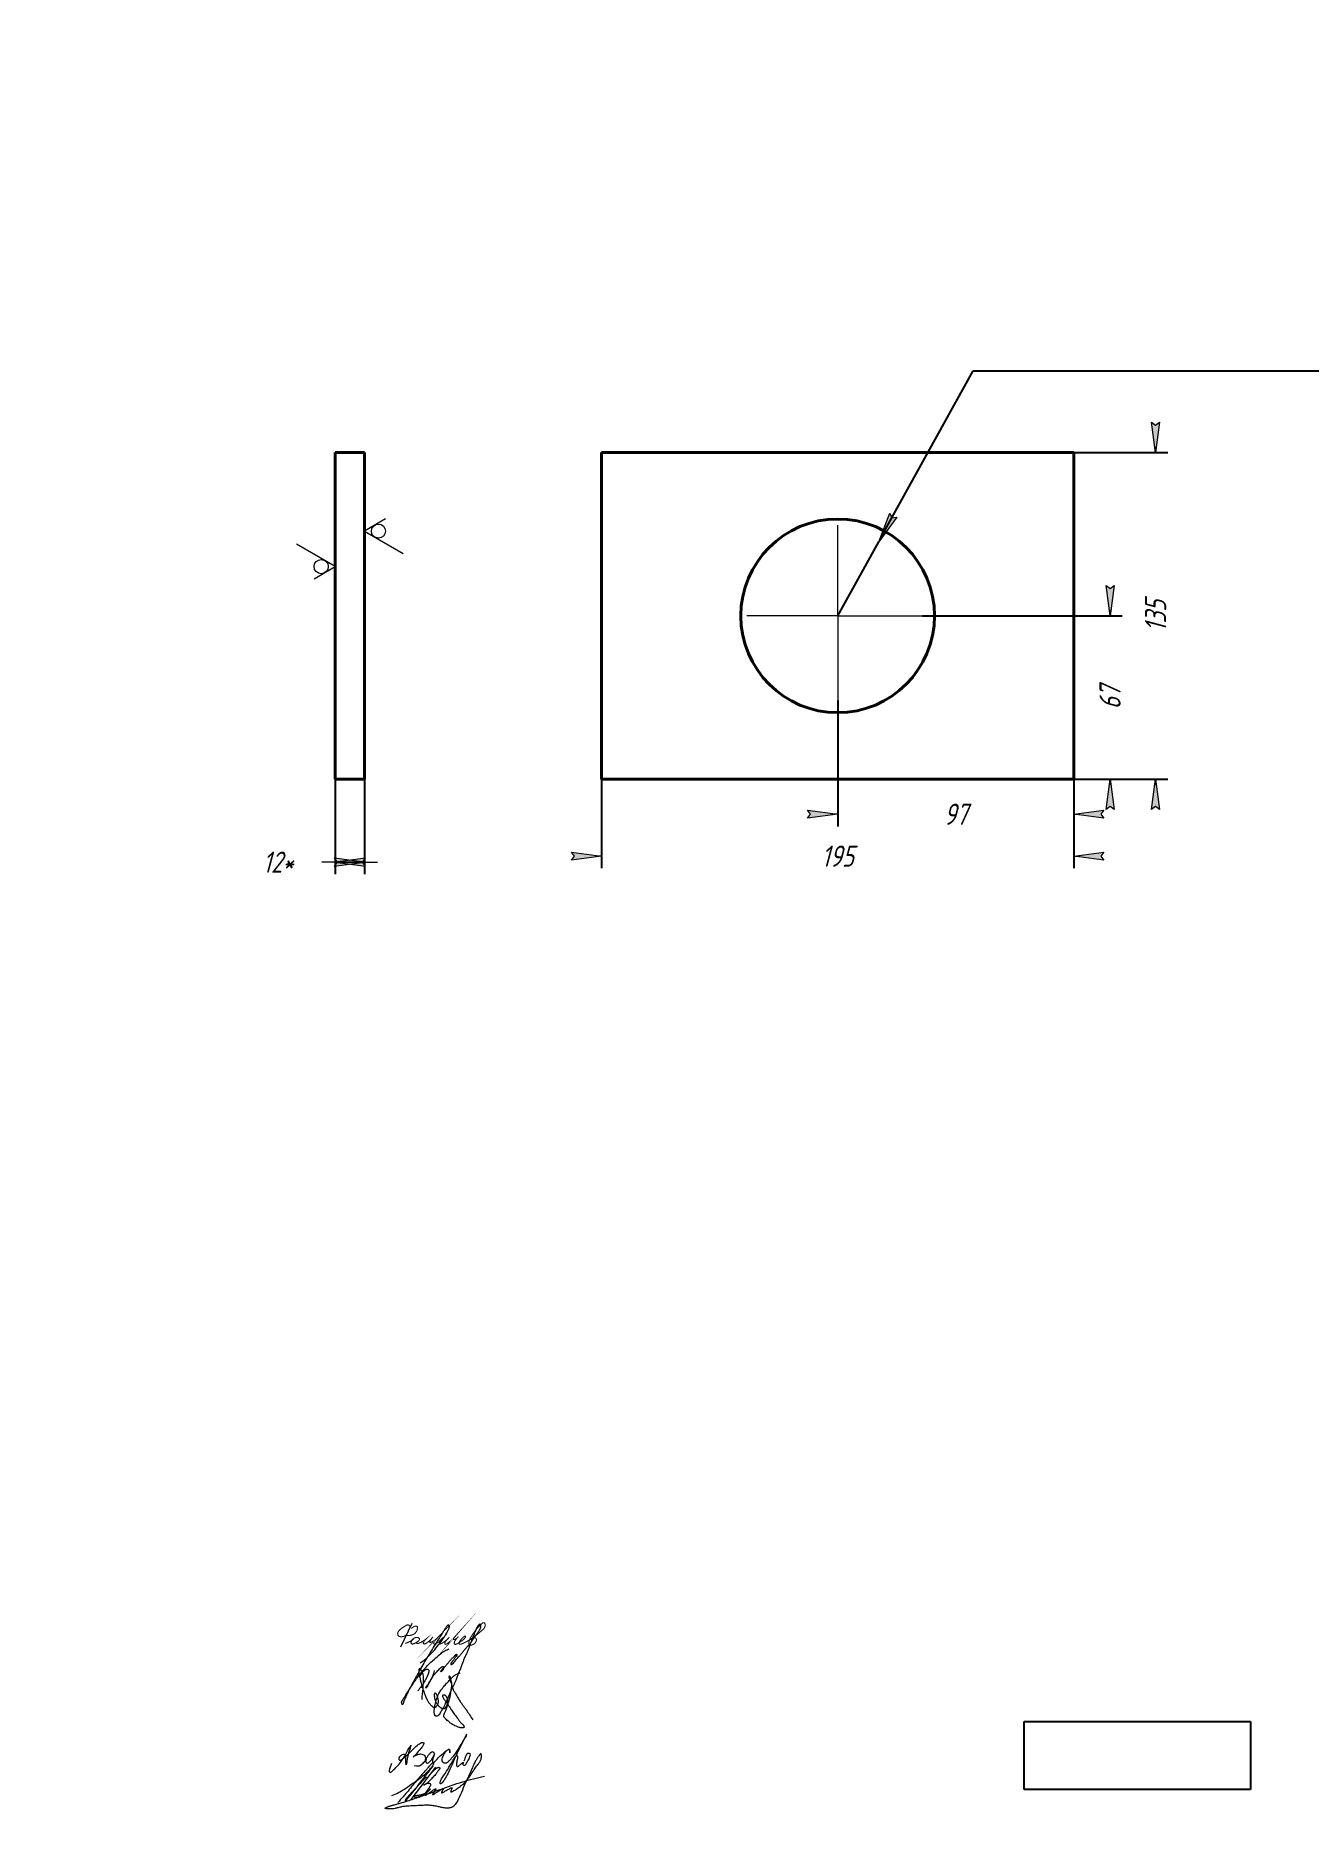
# Model space of a CAD drawing. Header units: millimetres. Extents: x 0 to 210, y 0 to 297.
import ezdxf

# ---------------------------------------------------------------- set-up
doc = ezdxf.new("R2010")
doc.units = ezdxf.units.MM
for name, pattern in [('K5LT32789', [0]), ('K5LT32790', [0]), ('K5LT32791', [0]), ('K5LT_AXLED', [19.5, 15, -1.5, 1.5, -1.5]), ('K5LT_BASIC', [0]), ('K5LT_THIN', [0])]:
    doc.linetypes.add(name, pattern=pattern)
doc.layers.add('Системный слой', color=7, linetype='Continuous')
doc.styles.add('KDIMTEXTSTYLE', font='GOST_AU.SHX', dxfattribs={"width": 0.96, "oblique": 15, "height": 5})
doc.dimstyles.new('KDIMSTYLE (0.40)', dxfattribs={"dimtxt": 5, "dimasz": 1, "dimexe": 2, "dimexo": 0.0625, "dimgap": 1, "dimtad": 1, "dimlfac": 2.5, "dimtxsty": 'KDIMTEXTSTYLE', "dimsah": 1, "dimcen": 0.09, "dimdle": 1, "dimadec": 0, "dimazin": 0, "dimtfac": 0.667, "dimtmove": 0, "dimatfit": 3, "dimfxl": 1, "dimtvp": 1, "dimtolj": 1, "dimtzin": 0, "dimarcsym": 0})
picture_1 = doc.add_image_def('image1.jpg', size_in_pixel=(394, 119))

msp = doc.modelspace()

# ---------------------------------------------------------------- blocks, each defined once
blk = doc.blocks.new('KDIMARROW_02')
at = {"layer": 'Системный слой'}
blk.add_hatch(color=0, dxfattribs=at).paths.add_polyline_path([(4.5, -5.51091059616309e-16), (5, 0.6582624912261956), (0, 0), (5, -0.658262491226197)])
at = {"layer": 'Системный слой', "color": 0, "linetype": 'K5LT_THIN', "lineweight": 18}
for p, q in [((0, 0), (-1, 0)), ((5, 0.6582624912261956), (0, 0)), ((0, 0), (5, -0.658262491226197)), ((0, 0), (7, -8.572527594031472e-16)), ((4.5, -5.51091059616309e-16), (5, 0.6582624912261956)), ((5, -0.658262491226197), (4.5, -5.51091059616309e-16))]:
    blk.add_line(p, q, dxfattribs=at)
blk = doc.blocks.new('U0')
at = {"layer": 'Системный слой', "color": 7, "linetype": 'K5LT_THIN', "lineweight": 18}
for p, q in [((49.45292830044048, 209.2984423456869), (43.05117830044048, 212.9944927081869)), ((45.95292830044048, 207.2777173456869), (49.45292830044048, 209.2984423456869))]:
    blk.add_line(p, q, dxfattribs=at)
blk.add_arc((47.11959496710714, 209.2984423456869), 1.166666666666667, 0, 359.999994270422, dxfattribs=at)
blk = doc.blocks.new('U1')
at = {"layer": 'Системный слой', "color": 7, "linetype": 'K5LT_THIN', "lineweight": 18}
for p, q in [((57.75292830044047, 217.1829472804945), (54.25292830044047, 215.1622222804945)), ((54.25292830044047, 215.1622222804945), (60.65467830044047, 211.4661719179945))]:
    blk.add_line(p, q, dxfattribs=at)
blk.add_arc((56.58626163377381, 215.1622222804945), 1.166666666666667, 0, 359.999994270422, dxfattribs=at)
blk = doc.blocks.new('U2')
at = {"layer": 'Системный слой', "color": 30, "linetype": 'K5LT_AXLED', "lineweight": 18, "true_color": 0xff8000}
for q in [(132.4529283004405, 217.1622222804945), (116.4529283004405, 201.1622222804945), (132.4529283004405, 185.1622222804945), (148.4529283004405, 201.1622222804945)]:
    blk.add_line((132.4529283004405, 201.1622222804945), q, dxfattribs=at)
blk = doc.blocks.new('KDIMARROW_01')
at = {"layer": 'Системный слой'}
blk.add_hatch(color=0, dxfattribs=at).paths.add_polyline_path([(-5, -0.6582624912261956), (0, 0), (-5, 0.658262491226197), (-4.5, 5.51091059616309e-16)])
at = {"layer": 'Системный слой', "color": 0, "linetype": 'K5LT_THIN', "lineweight": 18}
for p, q in [((-4.5, 5.51091059616309e-16), (-5, 0.658262491226197)), ((-5, 0.658262491226197), (0, 0)), ((0, 0), (-5, -0.6582624912261956)), ((-5, -0.6582624912261956), (-4.5, 5.51091059616309e-16)), ((0, 0), (-1, 0))]:
    blk.add_line(p, q, dxfattribs=at)
blk = doc.blocks.new('U4')
at = {"layer": 'Системный слой', "color": 5, "linetype": 'K5LT32789', "lineweight": 18, "true_color": 0x0000ff}
for points in [[(58.74914317804543, 11.50790968264764), (58.56316585144862, 10.99045546064309), (58.37887914059708, 10.47770512524215), (58.31963948935095, 10.15898548252144), (58.45680817339047, 10.02181679848229), (58.64729845157719, 10.02181679848229), (58.82656382333101, 10.20108217023591), (59.33989972533574, 10.71441807224051), (60.60514781993345, 11.9796661668386), (62.41749059473838, 15.5423451228049), (61.32801032336494, 12.87931149999829), (61.13603670399645, 10.49820989229465), (61.13603670399645, 12.69335760429985), (60.91561913173541, 13.0481548587602), (60.38989800671474, 12.93461498770444), (60.03132803231632, 12.57604501330593), (59.90681206081524, 12.2534054465491), (60.02758354729008, 12.02633757850933), (60.35438150337254, 12.02633757850933), (61.13603670399645, 12.69335760429985), (62.20451429796755, 13.761835198271), (62.94650310359052, 14.5038240038937), (63.78007893921844, 15.05158975042167), (64.13988725576623, 14.94408784469033), (64.04937854219406, 14.64115565347353), (63.83662859259211, 14.25809898978198), (63.13610784570687, 13.42848136680357), (62.55219974677661, 12.73696658836778), (62.15445321846597, 12.46801741365388), (62.93284836097978, 12.99435445566331), (63.55924623899516, 13.10946068957571), (63.96508763390395, 13.0203754686388), (64.24157823113858, 12.81546461789594), (64.36645487189803, 12.48138168105299), (64.36645487189803, 12.08493018400179), (64.12117574729689, 11.71966593557238), (63.87453497941625, 11.4730251676915), (63.48898222572933, 11.08747241400454), (63.06412158222055, 10.99066919392942), (62.4709806012863, 11.09757739608844)], [(65.8975099766113, 13.11938091083778), (65.69541953508012, 13.42935354563244), (65.37787739502006, 13.42935354563244), (65.07851767610896, 13.12999382672146), (64.73952316784653, 12.7909993184588), (64.4685165334572, 12.32642448341369), (64.35303408470942, 11.71368677518441), (64.54059633358116, 11.52612452631283), (64.87026814919106, 11.60703386556079), (65.0723301235435, 11.80909583991311), (65.3085817757295, 12.09284962422737), (65.63405747237977, 12.58876428064923), (65.98869975207717, 13.2972426268538), (65.63405747237977, 12.58876428064923), (65.51101046967146, 12.0176451927972), (65.51101046967146, 11.68509401117026), (65.59420344325487, 11.60190103758683), (65.746003645901, 11.65485668826258), (66.43591556711363, 12.42829807928487), (67.18929594105062, 13.11183493844092), (67.56956613252599, 13.45685148161627), (67.97759318905575, 13.7262468907422), (68.16440077157424, 13.84003018026283), (68.31476934416729, 13.84003018026283), (68.3922291466961, 13.63067248976705), (68.3922291466961, 13.39855814136786), (68.3922291466961, 13.15279454785437), (68.3922291466961, 13.63067248976705), (68.31476934416729, 13.84003018026283), (68.16440077157375, 13.84958455748523), (67.56956613252599, 13.45685148161627), (67.02070786349489, 12.36543080807471), (67.02070786349489, 11.88059466030111), (67.24405994595776, 11.65724257783842), (67.55882132691494, 11.57565663179491), (67.87779335217402, 11.57565663179491), (68.13509635072421, 11.83295963034504), (68.46067993940194, 12.15854321902344), (69.5087140533544, 13.20657733297605), (72.0328091153188, 17.8953164898586), (69.5087140533544, 13.20657733297605), (68.61235459187428, 10.96683736713948), (67.92427230871336, 9.517215104213165), (67.30342538014764, 8.543808413200168), (66.89613872493032, 8.059304739427176), (66.76971001083278, 8.165584074085984), (66.76971001083278, 8.580374616182525), (67.06088302507071, 9.10145042997408), (67.59172406161281, 9.809934713214375), (68.43635571145455, 11.20598710286373), (69.29291407579638, 12.66735634504164), (69.47857996772957, 12.85302223697491), (69.61793288976317, 12.8331207966977), (69.65835405309303, 12.60556609172863), (69.58658304114391, 12.11142067195038), (69.52929630343736, 11.71699988445673), (69.45198933107096, 11.32671078713724), (69.53217052801385, 11.03937013249626), (69.69250217167432, 10.9545833254185), (69.91638207247365, 11.17846322621781), (70.33859503032039, 11.51041454629873), (70.71799646548816, 11.88981598146623), (70.47583325925399, 11.38597427766672), (70.58926270597736, 11.27254483094305), (70.7596116584753, 11.20174212232615), (70.9487870078812, 11.27260064361042), (71.18748888263693, 11.51130251836602), (71.82375374910798, 12.83756763644985), (71.74809283440857, 13.10683595436763), (71.5068881138734, 13.17296859522139), (71.19472726219803, 13.09738419350612), (70.99136068656384, 12.70057053727507), (70.84474364072803, 12.24706412698177), (70.71799646548816, 11.85501792164447)]]:
    blk.add_open_spline(points, degree=3, dxfattribs=at)
blk = doc.blocks.new('U5')
at = {"layer": 'Системный слой', "color": 5, "linetype": 'K5LT32790', "lineweight": 18, "true_color": 0x0000ff}
blk.add_open_spline([(63.80021285696995, 22.05709052162302), (63.83364849761055, 23.26382082540104), (64.13715982526186, 24.62691126152072), (63.99703956781224, 26.06774091732257), (63.92143670412058, 26.34747175624594), (63.84700277483675, 26.53446211361711), (63.76338026421669, 26.69572918007529), (63.67225970196216, 26.8393279630848), (63.58424870812084, 26.95848288928497), (63.51110348626629, 27.0469708797641), (63.45907202011848, 27.10084533494287), (63.42541417499342, 27.12985306734745), (63.40426720072334, 27.1451729670606), (63.38849230432891, 27.15461791295755), (63.37578771007961, 27.16065854251374), (63.36519201677547, 27.16438299731112), (63.3561385744527, 27.16641747922222), (63.34824877910918, 27.1671514268061), (63.34127635714376, 27.1668321579011), (63.33495931201125, 27.16560605850719), (63.3290631132673, 27.16350386199176), (63.32331408323225, 27.16044820891182), (63.31761891309026, 27.15629830000844), (63.31192970207388, 27.15086704349838), (63.30623876589596, 27.14394242107653), (63.3005063064935, 27.13518011719978), (63.29470627771249, 27.12410162368968), (63.28882759293585, 27.11003400660496), (63.28287605455563, 27.09199719433016), (63.27687646611992, 27.06846691694682), (63.27087055473066, 27.03676598656554), (63.26508931077146, 26.99245758575924), (63.26009935473755, 26.92745730104852), (63.25765585962021, 26.83796401382895), (63.25852892591996, 26.72443395290375), (63.263881313757, 26.59622745695631), (63.27603113227354, 26.45596187086647), (63.29754185722868, 26.29891262969966), (63.33527928356386, 26.10228556405903), (63.39499940493772, 25.83681646140744), (63.47159034307896, 25.43916813862623), (63.58380348107146, 24.87357095582038), (63.77487446061866, 24.15966408685441), (64.05514178908965, 23.39300156391781), (64.3232545950059, 22.67348289787162), (64.58132942907784, 22.07157836570664), (64.83826941788243, 21.63436989194079), (65.0840913553824, 21.31932255754694), (65.29590685665391, 21.09938936777851), (65.45536389558353, 20.94475796467773), (65.56979416706915, 20.86129273599707), (65.64404090715006, 20.8231435755896), (65.69936159463018, 20.80301345999342), (65.7499491478103, 20.79122421683931), (65.80049627053745, 20.78512853411053), (65.85227325179227, 20.7842903458228), (65.9044633061341, 20.7889465335931), (65.95488850778378, 20.79896035052474), (66.00157834370181, 20.81367130951728), (66.04302851224571, 20.83201680645135), (66.07941989786184, 20.85325056423764), (66.11221001037366, 20.87788334248353), (66.14510757949154, 20.90850879156702), (66.18178672742141, 20.95007658175896), (66.22705197890151, 21.0119957812756), (66.28469274222465, 21.10107602075121), (66.35174362947612, 21.21676381440514), (66.41263299523432, 21.34806152729428), (66.45626070828709, 21.47765075624616), (66.48137285516341, 21.59916735707404), (66.4923478666576, 21.72039660001792), (66.49114735835892, 21.85858781575715), (66.47310525452521, 22.02972620880578), (66.43232106100201, 22.24057388438089), (66.37034009644435, 22.46846563414186), (66.30004193223645, 22.67604293890764), (66.23627220329578, 22.82882799731277), (66.17851404747742, 22.92672173278123), (66.13121367020626, 22.99195166478054), (66.08871003880871, 23.04293516147507), (66.05068670638097, 23.08279216025056), (66.01999874628068, 23.109382717817), (65.99700198722773, 23.1250994122199), (65.9809321020252, 23.13365475453628), (65.96841032949344, 23.13863041792175), (65.95790196203916, 23.14144161846926), (65.94876421433901, 23.14271014433382), (65.94082243774568, 23.14277685896852), (65.93382580059966, 23.14193371395109), (65.92752781728299, 23.14036723421984), (65.92127796330493, 23.13798185018882), (65.91481863416881, 23.13460737591191), (65.90797570627002, 23.1299650210016), (65.90077120265454, 23.12385237716654), (65.89307659876106, 23.11586896783197), (65.88472246441931, 23.10540641775586), (65.87545497800232, 23.09147408022054), (65.86503540229141, 23.07263329191395), (65.8530618937508, 23.04640228733857), (65.83988770335708, 23.01078763517253), (65.82621716692442, 22.96471612239617), (65.81388550692226, 22.90973414724238), (65.80528980672418, 22.84677795314613), (65.80215331975748, 22.77493589476538), (65.80670616372883, 22.68709667645393), (65.82371473804582, 22.5691285159451), (65.85383996371465, 22.39999792722895), (65.89136439227818, 22.18280641326044), (65.9503585845033, 21.94051700510815), (66.03582835263991, 21.71513853510095), (66.14289303513345, 21.50692678312345), (66.27044878749348, 21.30869845847431), (66.42308195739702, 21.11446447735651), (66.58886938339243, 20.94212152433468), (66.74601824156701, 20.8041948720072), (66.88327711072229, 20.70975272616332), (66.99933430617061, 20.65016699907551), (67.09965797768152, 20.61173554142019), (67.1905503726326, 20.58752730037477), (67.2713398284992, 20.57543713811665), (67.34071288076285, 20.57319656214557), (67.39931878455656, 20.57820072011114), (67.44917691244447, 20.58850176256843), (67.49243931849647, 20.60291731074471), (67.53154575487227, 20.62133371735902), (67.5700351647834, 20.64472692524578), (67.61097229324167, 20.67560184009977), (67.656829249767, 20.71783776447094), (67.709514359479, 20.77656211881595), (67.76980071112551, 20.85714111649065), (67.83634286426475, 20.96055949528434), (67.90171016153417, 21.08463099000116), (67.95754533665878, 21.22245934600429), (67.99976878280064, 21.36906609881018), (68.02712533054854, 21.52430327215021), (68.03959917277415, 21.69226826526886), (68.03527613108191, 21.87131888746862), (68.01458507833777, 22.05144195378699), (67.97847957342356, 22.21642979913898), (67.93087292511623, 22.35451104450635), (67.8791232249772, 22.46390298405314), (67.82681514283786, 22.54765241769726), (67.77530258556114, 22.6119986832353), (67.7240089166756, 22.66268514632662), (67.67032643990547, 22.70520836141245), (67.61293012297986, 22.74179412926247), (67.55253066405693, 22.77209740625736), (67.49354142596019, 22.79475412847466), (67.440695571087, 22.80946491002865), (67.3969162173122, 22.81585300246005), (67.3612517190029, 22.81654182338528), (67.330746844484, 22.81359404006051), (67.3023194322889, 22.80757849873024), (67.27487328506393, 22.79874616701181), (67.24886047703211, 22.78735408908656), (67.22566133298601, 22.77412776683437), (67.20640154313395, 22.76016026444995), (67.19127214347498, 22.74636380344921), (67.17974763789137, 22.73314932390966), (67.17128796353435, 22.72081553599423), (67.16509191882017, 22.70904409042683), (67.1604802691906, 22.69728717006129), (67.15690238437841, 22.68416240319695), (67.15457304440159, 22.66913986158576), (67.15385881108665, 22.65174059036087), (67.15518194161952, 22.63170085669634), (67.15918657550822, 22.60784585607291), (67.16696836315913, 22.57860208092538), (67.18062921677597, 22.54056710819717), (67.20384611881398, 22.48851660426365), (67.23998911320186, 22.41716708790167), (67.28777490897788, 22.32241254655182), (67.3492265368469, 22.21053641911615), (67.4335003739914, 22.08425091360667), (67.55432449203253, 21.93788328132806), (67.73029532844642, 21.72887269372808), (67.95935210260825, 21.4066169753346), (68.25060861475868, 20.9447502387724), (68.60164267059744, 20.37198754634915), (69.0569444623778, 19.76078030720402), (69.51275535751311, 19.16226599980297), (69.89462574240713, 18.6389117866064), (70.16195690650227, 18.25143890960118), (70.37907847374646, 18.04610974952058), (70.5206403303748, 17.92428673711811), (70.60534673656826, 17.83087425626798), (70.65761922114199, 17.75398401773862), (70.68931504805619, 17.69452270525341), (70.71049018047887, 17.64382271255931), (70.7227847439296, 17.60218706154711), (70.72833185817319, 17.56946343772145), (70.72953585142947, 17.54442891485772), (70.72811645652371, 17.52450498314028), (70.7248744872359, 17.50784403495129), (70.72020819896132, 17.49353296606762), (70.71426683342247, 17.48088794084401), (70.70695534212103, 17.46930498727707), (70.697952488174, 17.4580500088702), (70.68667586456996, 17.44665748264774), (70.67234234154702, 17.43484966180276), (70.65393961154574, 17.42248799767239), (70.62997095780412, 17.40948660260051), (70.5993210752455, 17.39636445110341), (70.56202368832092, 17.38414626936844), (70.51882303249953, 17.37389388699839), (70.46955536230737, 17.36691045765451), (70.41141247216703, 17.36431443105386), (70.3388768265393, 17.36823023757071), (70.24173640975746, 17.3827269552994), (70.10046497298868, 17.41216905085912), (69.89169071204691, 17.46877304190593), (69.58776833358733, 17.57674939275705), (69.22173280013925, 17.73961907344631), (68.83763708897361, 17.92881143916006), (68.53283910264409, 18.12376591726184), (68.29105243442893, 18.32566503377313), (68.07018842526645, 18.52354178253233), (67.8338133357805, 18.73362426055871), (67.62742849331735, 18.91760680779669), (67.50034640546052, 19.06395617188747), (67.44105825247078, 19.15832118659461), (67.41282875508415, 19.21929157672861), (67.39604907962423, 19.27180675885714), (67.38582966086693, 19.32190661215441), (67.38075659981752, 19.3725800113742), (67.38081784765724, 19.42393608085885), (67.38609107374903, 19.47529677888474), (67.39747507869379, 19.52961505864857), (67.41604512100287, 19.58959042658893), (67.44679417238517, 19.66709306553193), (67.49389465754804, 19.77030572246181), (67.56450682650194, 19.93013310874971), (67.65697024532737, 20.14955225545395), (67.75114120337963, 20.44089830983671), (67.85747615481772, 20.75859005461845), (67.98736460511263, 21.10210053265493), (68.13782328422218, 21.51787903935002), (68.30724056247259, 22.04831149374596), (68.45591803292795, 22.65684236649213), (68.54495260217392, 23.22612576962408), (68.60182257466106, 23.68303962371041), (68.66735292291986, 24.04075455790593), (68.72167838842127, 24.33162811930094), (68.7322640461819, 24.56683252919811), (68.71095187384829, 24.75390649976197), (68.67379908332627, 24.93383227314717), (68.61963454240873, 25.13655826852795), (68.5689345686344, 25.34763771093927), (68.53134031328752, 25.5381166713793), (68.49368836778552, 25.68071256357356), (68.46349048590457, 25.78006939277864), (68.44016142096126, 25.84476249365997), (68.42047713950278, 25.88496572139181), (68.4053181476768, 25.9081124477388), (68.39378433266336, 25.92191695442989), (68.38372339477186, 25.93140226685674), (68.37443119690849, 25.93819396959984), (68.36559560466424, 25.94302865992256), (68.35701183187018, 25.94631970543387), (68.34851963326837, 25.94830731500599), (68.34014270474994, 25.94910552903346), (68.33185045673582, 25.94883731038158), (68.32353001378866, 25.9475973189758), (68.31465466461717, 25.94535891525999), (68.30485217629264, 25.94187616599999), (68.29406045216103, 25.93684743541814), (68.28282867041776, 25.93022707811883), (68.2721299534146, 25.92239658032503), (68.26254169250655, 25.91376269195521), (68.25423056634973, 25.90448337140305), (68.24674590817357, 25.89404727682307), (68.24009523472928, 25.88213220659645), (68.23441016170828, 25.86842888587759), (68.22992205956069, 25.85283849650401), (68.22680271414606, 25.83482453322395), (68.22536779136877, 25.8135313297885), (68.22620729925148, 25.78752060509234), (68.23038475539316, 25.75500056608419), (68.23933259738463, 25.7145295564078), (68.25440802800723, 25.66460458033671), (68.27817260391424, 25.6021781483046), (68.314588708153, 25.5243868200325), (68.36434277403698, 25.42695879310372), (68.41352042879444, 25.30360263005775), (68.45965876022512, 25.15538293489138), (68.5106655517746, 24.97877766261578), (68.58575994286826, 24.75448139126789), (68.68253829491368, 24.48366620246861), (68.77446453082013, 24.17629889082193), (68.85236200966972, 23.89085193296529), (68.94793061051851, 23.63872914640243), (69.06247653433755, 23.42351445880317), (69.19826001552202, 23.20432347890244), (69.35637521196172, 22.95836500360753), (69.53651100813275, 22.64762080509115), (69.77097739512959, 22.23548391042135), (70.07424174749734, 21.76443477646515), (70.42032463347891, 21.26919704132948), (70.75560160851337, 20.80086841227791), (71.36004750758002, 19.95377318463053), (71.83730778891372, 19.25194390229359), (72.20149058187512, 18.69196642447343)], degree=3, knots=[0, 0, 0, 0, 23.08892411003839, 25.90578379320913, 27.36849658095113, 28.57853477437289, 29.7218750749431, 30.81396087475684, 31.80518275617818, 32.5340116185717, 32.99290285232896, 33.22579348087665, 33.37704679038229, 33.48833048874886, 33.57455142486756, 33.64380518652092, 33.70122378259412, 33.75036659537633, 33.79386957008623, 33.83335544025108, 33.87214105272245, 33.91235496550996, 33.95658983186728, 34.00557035799107, 34.061357419905, 34.12646780763512, 34.20410929927907, 34.29854880647121, 34.4157438501339, 34.56455491175546, 34.75945876534566, 35.02822874118409, 35.41286378006095, 35.99717510029608, 36.72813949276635, 37.56894107973724, 38.43382537174505, 39.40133199336037, 40.578430721351, 42.23539782704537, 44.56960189155861, 48.26913254375512, 53.18771198246659, 58.58434017403594, 63.76404376679448, 67.77867569014562, 70.99814287695813, 73.36983390960212, 75.34981577454691, 76.79687388843904, 77.58132367445822, 78.02891375208497, 78.378086715233, 78.69680269722102, 79.01348919569972, 79.34337265075953, 79.67858665453129, 80.00682416916896, 80.31793205149701, 80.60647145028561, 80.86603481811044, 81.11641040457833, 81.38398339074794, 81.71835383148989, 82.1678102968112, 82.8393613365416, 83.73323474227259, 84.70542236921145, 85.58272421559701, 86.32439137188506, 87.05711592911308, 87.8907574961167, 88.94534148899339, 90.32114124951465, 91.96557055710285, 93.42636652596606, 94.48421544317516, 95.10102119904894, 95.58099742489627, 96.01314099800784, 96.36109308967781, 96.62600156797119, 96.78273890043828, 96.889142367443, 96.97113807639755, 97.038129668233, 97.09527188758723, 97.14590073358623, 97.18856061114779, 97.2287471840586, 97.26891537016509, 97.31531058982989, 97.36686141375753, 97.42565515127394, 97.49445365730666, 97.57714175019537, 97.6796234518885, 97.81191523042803, 97.98566281873885, 98.22679687241516, 98.53258681418663, 98.89778635319205, 99.29603614677359, 99.73782124223918, 100.2617239247368, 100.964229309618, 101.999780239612, 103.5254109190041, 105.1506671389526, 106.7245298989554, 108.093531563326, 109.5903133920281, 111.1953020837693, 112.7774834854757, 114.1263943636619, 115.159714159532, 115.933249703592, 116.5991051072816, 117.1966867350474, 117.716186105381, 118.1472776884506, 118.5120913932663, 118.8308284389657, 119.1120840017018, 119.3761473530127, 119.6502541760029, 119.9661844048676, 120.3484720487786, 120.8326110054183, 121.4625745633854, 122.257883948525, 123.1663167729581, 124.1218957718332, 125.0774414802364, 126.058759075695, 127.1107217357935, 128.2713802827618, 129.4555411470182, 130.5492798125666, 131.4722221457924, 132.2240763945491, 132.8428036707044, 133.3435270316868, 133.7861618193668, 134.2097331793344, 134.6419531666712, 135.07675082757, 135.4909341445828, 135.8405670411855, 136.1161996801323, 136.3290212946846, 136.5165823049759, 136.6970732021236, 136.8799095666845, 137.0632951286719, 137.2354651043024, 137.3861300135916, 137.5142614765161, 137.6235479569736, 137.7184450497249, 137.7976892899042, 137.8756507401737, 137.9579435297707, 138.0555159514176, 138.163779376122, 138.2880427438782, 138.436309489426, 138.6225163233996, 138.8620748680995, 139.2031278659684, 139.7043262486523, 140.3810974906251, 141.2189148674305, 142.1273174818552, 143.2595165690257, 144.8211407952124, 147.3177643775447, 150.7571101410823, 155.1951704424444, 160.0691713325595, 165.2244643996175, 169.4711417493419, 172.4214110687776, 174.0929247216289, 175.1382982941582, 175.9667476052343, 176.4795577137869, 176.9002722075947, 177.2447515993877, 177.5213496275962, 177.722930126645, 177.8737085289891, 177.9963222724827, 178.1014362024326, 178.1953143978301, 178.2815173063154, 178.3661181765914, 178.4549126387874, 178.5547545514223, 178.6700486309557, 178.8070744895659, 178.9752011110635, 179.1872344806044, 179.4394731118456, 179.7197270048918, 180.0295107225544, 180.3832688069577, 180.8234477103547, 181.4071105080071, 182.2468370647849, 183.5636180390767, 185.5124136486446, 188.3659008144822, 191.1693595490507, 193.6361941483106, 195.2159308876024, 197.1470862219489, 199.2692247613871, 201.224518318486, 202.3921757305919, 202.9354455009734, 203.335749427751, 203.6650385457113, 203.9804397921348, 204.3052698204951, 204.6306664143438, 204.9542103018015, 205.2842401760186, 205.68312192184, 206.1453122097258, 206.8668041367929, 207.8378621120557, 209.464316382984, 211.3873392381132, 213.6481330480264, 215.8281705148584, 218.3616311862739, 222.0463208053261, 226.400788772624, 230.2376141698672, 232.9871267002133, 235.1430689373578, 237.1452347941266, 238.6001234124407, 239.5943196481266, 240.7144690296747, 242.0868590309205, 243.5795128043555, 244.8370298052072, 245.7730677623126, 246.3794493830385, 246.8095402814596, 247.0775336538936, 247.2275167539396, 247.3339800160057, 247.4184700209773, 247.4895205515942, 247.5520115162512, 247.6092220325807, 247.6636060178384, 247.7171677520884, 247.7685920257453, 247.8207844363665, 247.8766770811286, 247.9421914551861, 248.0180825757098, 248.1024702365821, 248.1894206015074, 248.2694707678351, 248.3470721801384, 248.425636522534, 248.5128864112118, 248.6056793825818, 248.7068161418586, 248.8204129671911, 248.9522817326213, 249.1114892801304, 249.3139564207763, 249.5741553291382, 249.8978203062795, 250.3037087529917, 250.8417906157673, 251.5282721942539, 252.3812439797572, 253.3595934924577, 254.4759627763927, 255.8726873418201, 257.8510916368267, 259.9382727246121, 261.9636029003651, 263.4698826802768, 265.0464480200878, 266.5866947374772, 268.3669126827913, 270.599666274059, 273.4070816914232, 277.3730272345561, 281.2342012594908, 284.8823428619705, 288.313022516428, 301, 301, 301, 301], dxfattribs=at)
blk = doc.blocks.new('U6')
at = {"layer": 'Системный слой', "color": 5, "linetype": 'K5LT32790', "lineweight": 18, "true_color": 0x0000ff}
for points, knots in [([(63.48013324366356, 28.10664672040946), (64.37233247142942, 28.73156305004531), (65.49382249693376, 29.79078967775791), (66.70895186460767, 31.34535015715201), (67.4546913358657, 32.32420192285721), (67.89612563670833, 33.15774774701532), (68.17973599747592, 33.65802413878168), (68.27221987587897, 33.9214923677886), (68.30082169217037, 34.05708240948275), (68.31248697642985, 34.14003184066848), (68.31299095224836, 34.19252039479545), (68.30864544790758, 34.22559276145159), (68.3026869675583, 34.24824893497913), (68.29555405335242, 34.26609197450475), (68.28736203056992, 34.28098431240591), (68.27807500643493, 34.29388925429296), (68.26743141479007, 34.30547955680788), (68.25493695687942, 34.31644524538362), (68.24012750716312, 34.32693852426817), (68.22279965328354, 34.33670184155667), (68.2033003286433, 34.34516519250764), (68.18239901368192, 34.3517372879958), (68.16119883676629, 34.35598700159284), (68.14082948646141, 34.35779302918129), (68.1220391105623, 34.35735989878313), (68.10483287833591, 34.35494863542175), (68.0885885214135, 34.35067189324738), (68.07230133986972, 34.34439130936235), (68.05512719592359, 34.33553987451714), (68.03614147205445, 34.32309826334827), (68.01407717768764, 34.30527988037045), (67.98618929180158, 34.2782252782288), (67.9466070459025, 34.23368089726398), (67.88101195825249, 34.15734933674594), (67.76931516792943, 34.01977856329958), (67.59081276948734, 33.77766426632141), (67.33747252972599, 33.38284963181414), (66.9986725362979, 32.79534797618163), (66.46169320351804, 31.96240971978597), (65.63575437244243, 30.66563016607918), (64.53928423556209, 28.85596824115842), (63.3294824068967, 26.7772901041302), (62.32757532894036, 24.96379801705825), (61.66240368639365, 23.71238114659207), (61.29589344032703, 22.98687289430751), (61.0974421661988, 22.54397674071313), (60.95768709081496, 22.20870295720695), (60.84287830979933, 21.91905002309957), (60.74491273674619, 21.66173371681015), (60.67282112919446, 21.46748385573477), (60.6311206007783, 21.35416151149357), (60.60627240143717, 21.30286450810448), (60.59394316901324, 21.28172736123867), (60.58467876523891, 21.26845361579987), (60.5770186812783, 21.25934738446924), (60.57037291535234, 21.25290302649384), (60.56444081772366, 21.24834018388745), (60.55902738935289, 21.24518483081494), (60.55398978429588, 21.24313317423778), (60.54921518809137, 21.24199051569764), (60.54460979977705, 21.24163908941819), (60.54009213741787, 21.24201981690368), (60.53568375255442, 21.24309907320577), (60.53144418948816, 21.24480417127174), (60.52738734109488, 21.24704547179741), (60.52331690891039, 21.24987831374827), (60.51892382921082, 21.25353468770589), (60.51389929914058, 21.25842994613092), (60.50793211957456, 21.26515050721156), (60.50066710765888, 21.27454752992358), (60.49155048604861, 21.28804503013922), (60.48005276867156, 21.30755559018252), (60.46578889178338, 21.33524225939937), (60.44990212540856, 21.37189102333744), (60.43510091132457, 21.41671199313575), (60.42409058174762, 21.46676085646786), (60.41826784262091, 21.51995487360924), (60.41816911577638, 21.57540999054325), (60.42427612697817, 21.63356095088579), (60.43720661614582, 21.69426805949431), (60.45775221669787, 21.75799191115814), (60.48781864703075, 21.82640047379905), (60.53522637974726, 21.91109456225698), (60.61724796385056, 22.04193664047457), (60.76701688868663, 22.28830412845321), (61.0622190973201, 22.75703229616806), (61.60619696492537, 23.61724194876189), (62.40428112675062, 24.8353859383509), (63.41306369834298, 26.30754595887507), (64.60517617922562, 27.6030406490743), (65.76044854006834, 28.70377499421303), (66.697857110771, 29.54993837011332), (67.53030805110923, 30.11870581262784), (68.04230116632311, 30.35695276490688), (68.28258024868859, 30.47047405149527)], [0, 0, 0, 0, 8.550608616909479, 12.05498909731316, 15.54800864636031, 18.19112149729409, 19.49899547586825, 20.05820856276075, 20.38161509008001, 20.58967061819273, 20.71666537517187, 20.79367975743621, 20.85170144345296, 20.90072235485522, 20.94465307224176, 20.98524465825564, 21.02564223243174, 21.06834027274877, 21.11593940290885, 21.16833782892286, 21.22470724871314, 21.28305186546078, 21.34057559650208, 21.39466303008514, 21.44378103840279, 21.48828891869076, 21.53119048967674, 21.57580767080184, 21.62550805067395, 21.68308106465782, 21.75428657315771, 21.84854811100129, 21.98874998667692, 22.22341503732463, 22.64135142255019, 23.38396024610536, 24.59145537447172, 26.33319310262997, 28.72517486315826, 32.39414345489543, 38.44413720066752, 45.386804132957, 51.3366439952876, 54.75928160654442, 56.55021407149562, 57.73619828659556, 58.58106772181609, 59.41081735012408, 60.19037519759497, 60.74860237604653, 61.04454549420441, 61.13979306103076, 61.19713002219413, 61.23708949006024, 61.2671348063732, 61.29071298422787, 61.30986155532154, 61.32593719236645, 61.33991703943459, 61.35255107389896, 61.36445007752456, 61.37614187831995, 61.38811066680237, 61.40006167387295, 61.41202200248679, 61.42454207551994, 61.43906624348642, 61.45699012410813, 61.47974062644996, 61.50979512866817, 61.55047455772206, 61.60794197523685, 61.68805755052679, 61.79563498556981, 61.92221881037423, 62.05916765616627, 62.19849487994397, 62.34287054750136, 62.4951123545238, 62.65815684757621, 62.83085476293896, 63.02153046686268, 63.2457091914174, 63.59456840449479, 64.23786481718554, 65.5163435666815, 67.95744178744798, 72.25357323446096, 76.98975279678383, 81.9773654752493, 86.09099495459934, 89.56281137385866, 91.90558766368395, 94, 94, 94, 94]), ([(65.80424037576749, 26.85608692371821), (65.73286179319838, 26.41877194232191), (65.51942683865579, 25.8629624016487), (65.19336025072987, 25.18853662506999), (64.97041121036176, 24.83169460193633), (64.81714426258124, 24.54118350641752), (64.72499956986061, 24.35726886972552), (64.67027644394808, 24.25191089413275), (64.6309963069424, 24.18955612412347), (64.59626010833283, 24.14240484358973), (64.5631912790265, 24.1020908035301), (64.52955582512195, 24.06420159576425), (64.49550303254709, 24.02823244671202), (64.46449560277642, 23.99688450659292), (64.44096840146352, 23.97445207619015), (64.4256893267567, 23.96108085881863), (64.41688251341286, 23.95405084854784), (64.4112899253231, 23.94998804506159), (64.40717484048277, 23.94730648470082), (64.40388743828333, 23.94544125589434), (64.40111526755149, 23.94414985199151), (64.39871236882577, 23.94335694659648), (64.39662866490673, 23.94306632475605), (64.39479153416097, 23.9433930195342), (64.39341925524849, 23.94460042039276), (64.39277449265211, 23.94648873156456), (64.39265545865084, 23.94884570589554), (64.39293980105407, 23.95173233680623), (64.39360094619789, 23.95513477685861), (64.39462701341976, 23.95910555379143), (64.39608883686611, 23.96388309052045), (64.3982452649343, 23.9701519268377), (64.40162214068256, 23.97910442835155), (64.40721814055603, 23.99291496264073), (64.41548306223275, 24.01246386668765), (64.42606399129888, 24.03825187774396), (64.43830145266304, 24.068585863555), (64.45289192374088, 24.10441011848278), (64.47077147746413, 24.14509238604552), (64.49592257186379, 24.19183853121751), (64.52994331377246, 24.24304783308136), (64.57542991397713, 24.30438789230732), (64.63731895321769, 24.38404663589745), (64.72671714687425, 24.50738395849061), (64.84471390088747, 24.68515821270387), (64.97815561227178, 24.90792604135996), (65.10668688107998, 25.13929396307682), (65.23924612216037, 25.37570143523635), (65.39453753629101, 25.63509092657728), (65.58783721212161, 25.90986412762791), (65.79574796892702, 26.15527998822304), (65.97631678937933, 26.36905131308387), (66.1680297037995, 26.59641644033687), (66.39432545777137, 26.85876135747657), (66.6557862725833, 27.11794872451514), (66.8558743142132, 27.30984754679599), (66.98368762311956, 27.41102677623027), (67.05117554796368, 27.45107512259565), (67.10161951570541, 27.47598132634928), (67.15120015499133, 27.49621454199436), (67.19698652851967, 27.51061776982459), (67.23437116553231, 27.51843533571142), (67.2618753670539, 27.52115041969796), (67.28170158184676, 27.52094955889635), (67.29688364991657, 27.51907723578361), (67.30902464830085, 27.51607888026246), (67.31897289819969, 27.51223193151722), (67.3272520224939, 27.50768003020809), (67.33416189946536, 27.50252076953959), (67.33995240178344, 27.49677707268395), (67.34484341061204, 27.49038076513844), (67.34914197027457, 27.48306381382423), (67.35298444864821, 27.47443535473471), (67.35637998466109, 27.46400043096466), (67.35922632856276, 27.45116194006528), (67.36133748676784, 27.43494246102173), (67.36236153179847, 27.41345321761401), (67.36150064213385, 27.38356562517393), (67.3574534222333, 27.34231827548612), (67.34960090779045, 27.29009380199446), (67.3398722871253, 27.23032579027804), (67.32723219947798, 27.17016330905841), (67.31022880167116, 27.11457157007342), (67.28862115904784, 27.06498191878327), (67.26040640548092, 27.0163537080422), (67.22468009838661, 26.96485837935325), (67.18214488135033, 26.9105514254467), (67.14071442858847, 26.85877094815868), (67.10232510952224, 26.81578745476804), (67.06981195939902, 26.78322945670934), (67.04037873926121, 26.75583675184646), (67.01247001821321, 26.73117748723141), (66.98533410575561, 26.70846664600683), (66.96278153103, 26.69094478565219), (66.9464760875436, 26.67949598831837), (66.93623744233842, 26.67307847789777), (66.9294687430676, 26.66932840728845), (66.92453704422543, 26.66696973668914), (66.92074461527329, 26.66546737648406), (66.91770279779405, 26.66454170031156), (66.91514317708354, 26.6640410755966), (66.91291995563508, 26.66391548418576), (66.91097012328906, 26.66418375037111), (66.90930602638657, 26.66491184019642), (66.90802265746566, 26.66615665597533), (66.90719553999298, 26.66784756755058), (66.90675239773765, 26.66989284575843), (66.90663922074876, 26.6722851407263), (66.90683091005326, 26.67503624762375), (66.9073296178895, 26.67822133210254), (66.9081860609554, 26.68201044202581), (66.90952073767534, 26.68668963519704), (66.91153456712311, 26.69264659151125), (66.91455481352715, 26.7004649116258), (66.91920792237485, 26.71125231913132), (66.92660611137599, 26.72681932887286), (66.93737818886922, 26.74759306567179), (66.95079891262964, 26.77173362743483), (66.96486786483305, 26.79575696829954), (66.97869984917278, 26.81840013951594), (66.99410885561673, 26.84294179755881), (67.01467019216791, 26.87583647763134), (67.04176413323148, 26.92472741531131), (67.0756944065102, 26.98827237988147), (67.12173245240456, 27.06029277080304), (67.18304306437902, 27.13505378540108), (67.26788130513762, 27.2205504728299), (67.38081021916697, 27.31810706601544), (67.52113707220626, 27.43723259823642), (67.65247372159203, 27.57658836727902), (67.7763664500101, 27.72501145613418), (67.89133229521195, 27.86542320683333), (68.01862227902775, 28.01403462722365), (68.15032190632763, 28.17059923298268), (68.28135931471468, 28.34272780176323), (68.415963357509, 28.51701475680042), (68.58500467254382, 28.69535858007794), (68.7756502997764, 28.87078448492471), (68.95861741549271, 29.0415396538607), (69.08898838590103, 29.1794759872032), (69.17880040547702, 29.28079284029596), (69.24077034681268, 29.35044965924382), (69.29423133445138, 29.40979498606126), (69.33919782794388, 29.45897268192201), (69.37604016364212, 29.49545975199453), (69.40319278525116, 29.51840758662698), (69.42151416801319, 29.5311798137981), (69.43420030550932, 29.53835113611729), (69.44401578446309, 29.54265955538699), (69.45208438937667, 29.54517806700463), (69.45893711691619, 29.54642588008454), (69.46489821238833, 29.54670257576436), (69.4701872831543, 29.54618681428147), (69.47496155334758, 29.54497932837873), (69.47918836072125, 29.54318693522234), (69.48292611461781, 29.54092397046239), (69.48625544476245, 29.53826961357507), (69.48950424672967, 29.53501362018861), (69.49280935440649, 29.5309271560468), (69.49624601327051, 29.52569681285581), (69.49977999904871, 29.51906964725976), (69.50340506609457, 29.51060498785378), (69.50708679913129, 29.49964505368004), (69.51072035672537, 29.48518689230042), (69.5139501000002, 29.46616059254617), (69.5159870277116, 29.44291507621932), (69.51611747724509, 29.41722495224019), (69.51390463805133, 29.39153659359084), (69.5092492395823, 29.36643215409234), (69.50193686737755, 29.34106405862804), (69.4909761834785, 29.31372255962762), (69.47454190053173, 29.28234866783706), (69.44822871998667, 29.24209091569199), (69.40406217414187, 29.1835581164388), (69.33830838729202, 29.09662566531222), (69.24715828254104, 28.98079905379518), (69.13829342500028, 28.84157112039028), (69.03512237537764, 28.68203453378487), (68.93592947772835, 28.52436158710501), (68.8294856098969, 28.40158140684267), (68.75050104545468, 28.29528722586053), (68.69125259966037, 28.21082438972465), (68.636605971497, 28.1480236548195), (68.5899287752892, 28.10325084057982), (68.55921073253974, 28.06743897539027), (68.54203354167976, 28.04022345953592), (68.53255515047164, 28.01939397558721), (68.52697286885716, 28.00143715828966), (68.52385848701607, 27.98468694513599), (68.52263087141942, 27.9682234661943), (68.52300421008329, 27.95120838872259), (68.52507675150207, 27.93373576840739), (68.52881182230188, 27.91697523657459), (68.533747417531, 27.90234118652177), (68.53923621908677, 27.89050562316169), (68.5448385263835, 27.88127213339422), (68.55036541991416, 27.87413991099939), (68.55583721414538, 27.86856630229229), (68.56145160556258, 27.86411551203844), (68.56749479908399, 27.86044568359199), (68.57421034782243, 27.85744778825764), (68.58174608369102, 27.85516896981974), (68.5902139612269, 27.85370120384766), (68.59981330300973, 27.85316078186929), (68.61087321154616, 27.85373241745967), (68.62387310148515, 27.85572073475518), (68.6395712169035, 27.85963669714405), (68.65935598066511, 27.86642601833918), (68.68533358408138, 27.87777002210808), (68.71922988230189, 27.895732713386), (68.76078767113654, 27.92119820426961), (68.80879456088454, 27.95346702456425), (68.86089053730737, 27.99298511003533), (68.91743430710186, 28.04232552243693), (68.98174439826082, 28.10821535049075), (69.06171246789665, 28.20541547704514), (69.1725022790928, 28.35335592946208), (69.33376321853012, 28.56559008547256), (69.56565119375297, 28.82440214188293), (69.86578466854671, 29.14073848360951), (70.1893484134051, 29.51787521627821), (70.53921072691399, 29.94765591353436), (70.88394142955181, 30.36912994458834), (71.24065256531736, 30.77343436742939), (71.59300725158488, 31.17518719909131), (71.94751062010188, 31.61279966595717), (72.27621670941417, 32.09224498075821), (72.6015439327798, 32.56322738937436), (72.92313778642077, 32.9909873884682), (73.1734337325183, 33.36719186881123), (73.35054526182077, 33.6399540061656), (73.43503889170844, 33.82890927971133), (73.46976525638382, 33.95507402576311), (73.4895663257712, 34.05643382441383), (73.50307010980198, 34.13697444109346), (73.51284788246073, 34.19595781164196), (73.51793998253356, 34.24263956278432), (73.51874522267268, 34.28388780192188), (73.51479396507385, 34.32066630598015), (73.5076228766099, 34.35086223378494), (73.49824043981664, 34.37660239095538), (73.48653703951538, 34.40054725992664), (73.47267495036613, 34.4227835054543), (73.45726700558765, 34.44246775287414), (73.4413595647019, 34.45873006516405), (73.42576008737443, 34.47143533567578), (73.41085524691653, 34.48095235114309), (73.39669593627919, 34.48782056767621), (73.38291016668884, 34.49256083046902), (73.36889663173048, 34.49558710785891), (73.35385797705388, 34.49710465540471), (73.33727611886637, 34.49693859084448), (73.31871690946814, 34.49474345832147), (73.29774504601295, 34.49002309752362), (73.27362818804089, 34.48199941809074), (73.2454838803756, 34.46950312058769), (73.2131600629786, 34.45132235580272), (73.17816295840622, 34.42721361230335), (73.14189408087331, 34.39732970677653), (73.10504752989978, 34.36085924850948), (73.06558400470885, 34.31368253175481), (73.02696235640414, 34.25747692917687), (72.98308214668064, 34.18334222740347), (72.9287054898255, 34.08484470920203), (72.84198138583413, 33.93241545498597), (72.72341746846388, 33.70957167842803), (72.59633758314993, 33.412903667439), (72.4672576694981, 33.07055691780502), (72.33435919939909, 32.71801780238141), (72.17955433677793, 32.34813489709552), (72.00575117388973, 31.94553256628868), (71.8381749190231, 31.50115130981084), (71.67376166966754, 31.03125230764925), (71.49955073739729, 30.53965703161614), (71.29651630149073, 30.00806755548129), (71.03584546622938, 29.44058195552182), (70.77037383143418, 28.89309107250202), (70.57981717275318, 28.40468704308464), (70.45897198263755, 28.07058063225006), (70.39006927899754, 27.87761697306763), (70.34704523229007, 27.75729735266108), (70.29084019264738, 27.60070196207866), (70.19019996472706, 27.32461125041587), (70.03308198072055, 26.92105973342228), (69.82152454298341, 26.41356102094554), (69.59074276380801, 25.82966577594499), (69.32720968878195, 25.13786289387355), (68.97929549052276, 24.35134314718647), (68.52634798260478, 23.45283460565895), (68.07899966489872, 22.46908155916157), (67.65569333387559, 21.47583975730211), (67.26268553609242, 20.62821715785347), (66.88787056885305, 20.06617461214432), (66.71227859592217, 19.70757469698333), (66.59836990929374, 19.54405660457215), (66.52493763238932, 19.46910857446198), (66.47052695236312, 19.42609127490391), (66.41740845063993, 19.39295849070717), (66.36168740498425, 19.36583798507323), (66.30198969345952, 19.34416546365878), (66.2394739239688, 19.32857763870084), (66.17742048707498, 19.31966311972209), (66.12098538103186, 19.31674077670519), (66.07469960353555, 19.31938463222616), (66.03970662564245, 19.32563284318829), (66.01378594564623, 19.33353635155311), (65.99379475140182, 19.34231404030595), (65.97740311801289, 19.35196338769828), (65.96318225827486, 19.36288454521946), (65.94990804971178, 19.37574240306265), (65.93692713833121, 19.3914232146351), (65.92390610345005, 19.41105782971067), (65.91053971618666, 19.43639665883018), (65.8964403542442, 19.47054626085858), (65.88078031662388, 19.51989100440335), (65.86298384427711, 19.59289787560559), (65.83805307076115, 19.69620462212833), (65.80766758481508, 19.82282218423873), (65.78323193197, 19.9599906650019), (65.77592052410593, 20.09528681885649), (65.78559470177262, 20.23827052439319), (65.81092856373643, 20.40647872581798), (65.8524281012174, 20.61832010666663), (65.89966321113727, 20.90248017660483), (65.9587730172192, 21.26708921916148), (66.05310146929048, 21.68352801750598), (66.18118547178162, 22.06399887556739), (66.28913926998689, 22.37413450204795), (66.37206937932274, 22.62352432666796), (66.45728905157667, 22.85438549855382), (66.57087950307331, 23.09404852467472), (66.7387465147862, 23.3631870849124), (67.00072709622587, 23.72076479731982), (67.36572494021252, 24.20084421531956), (67.8705665976385, 24.77149330829738), (68.39108103080696, 25.34340945930447), (68.8752718919219, 25.81807962826255), (69.2422142962867, 26.12080813818446), (69.52241353025173, 26.28397074457104), (69.77752723892462, 26.39083309794205), (69.95832235918101, 26.44925806557058), (70.0684752060307, 26.48475380054924)], [0, 0, 0, 0, 9.05012872705892, 12.27523955615502, 15.45899986464831, 17.73483988954849, 19.05741326790075, 19.7108414674711, 20.18625624796493, 20.5782552686495, 20.92015558141624, 21.26322820190859, 21.62482865825904, 21.94340184840314, 22.17414311605756, 22.29628959118215, 22.36275980440909, 22.40689436236537, 22.4390567453203, 22.46419391743622, 22.48492183865863, 22.50216622969817, 22.51626151636768, 22.52813273998885, 22.53944741467791, 22.5522415096399, 22.56817047852566, 22.58805267039454, 22.61198677781667, 22.63974096856495, 22.67274404928946, 22.71519234590006, 22.77668725643035, 22.87041018465875, 23.02304422812403, 23.21520040999722, 23.44630770354593, 23.6988530852062, 24.01440602227395, 24.36406655485286, 24.79380696920886, 25.28351990132807, 25.94162552114996, 26.87792467942779, 28.42996457524314, 30.34865718411363, 32.24077333289403, 33.89839883521643, 35.94836723450208, 38.48558270273472, 40.82530402486174, 42.59187029456275, 44.26724396181142, 46.97004676078387, 49.7480096312128, 51.86374390765778, 52.70147057395712, 53.10491050118355, 53.48302850596736, 53.86297235156056, 54.21017827344965, 54.47316286510871, 54.65060737536394, 54.78015129451817, 54.88201528901642, 54.96597005374313, 55.03789173846411, 55.10177399278683, 55.16057658349273, 55.21548886919894, 55.26973314979212, 55.32649975842308, 55.39043673965826, 55.46450655651031, 55.55284803126975, 55.66175245880736, 55.80204478182547, 55.99689564905083, 56.27898183702862, 56.6577708048305, 57.08785207877154, 57.53005859936763, 57.92699945641592, 58.28653955085408, 58.64516112727835, 59.08688676787481, 59.58041217879209, 60.07014470780373, 60.45680762318491, 60.77032110529868, 61.02050180294312, 61.28743407698452, 61.53971113159886, 61.7514654557824, 61.87728760431949, 61.95117424896657, 62.00101868558919, 62.03708294951244, 62.06404711067225, 62.08522161978857, 62.10269089977169, 62.11781590588129, 62.13103482606565, 62.14301086537011, 62.15470842207601, 62.16718779938194, 62.18133260377456, 62.19768838804892, 62.21651047582708, 62.23822244567693, 62.26423617504585, 62.29672551983947, 62.33871119230131, 62.39411227923593, 62.46984758680305, 62.58138620225105, 62.75014357523848, 62.95323414059891, 63.15197524181549, 63.32530154156674, 63.50142438325815, 63.75069795927278, 64.12670280789305, 64.65573207369606, 65.23926817019948, 65.88865201598246, 66.64993334951879, 67.72476750786576, 68.97093417500743, 70.45053253842603, 71.67377078741448, 72.96567384588595, 74.1997340619661, 75.71660845934763, 77.19149050583474, 78.66939798406948, 80.26360153468625, 82.25999454740558, 84.02270038045882, 85.43108792216803, 86.18003115295346, 86.82002040469867, 87.35735353778296, 87.8303388665853, 88.19668246149355, 88.42781375051858, 88.56388518222633, 88.65750948544428, 88.7284507566438, 88.78495725216258, 88.83175897969517, 88.87197622634159, 88.90786180013019, 88.94116407268966, 88.9733329337326, 89.0023634587493, 89.03113883856201, 89.0611291635479, 89.09720439826435, 89.13954440989755, 89.19023909041896, 89.25218224785506, 89.32958155541064, 89.42887405502107, 89.55988928673129, 89.72789317996417, 89.91043182872136, 90.08993016749905, 90.25982101457522, 90.43717571041851, 90.63451247886547, 90.86741053725858, 91.1677569895262, 91.62701426685199, 92.38208765223597, 93.41996633197857, 94.6724539230234, 96.0309145764726, 97.34437741350916, 98.51233320135161, 99.38253328273036, 100.0801461935074, 100.6427610992905, 101.0985233420443, 101.4165677639696, 101.6144519997649, 101.7614105848416, 101.8881309191481, 102.0020412559431, 102.1126415582708, 102.228684820584, 102.3531615957218, 102.475541815624, 102.5827981262551, 102.6716198956193, 102.7445525371063, 102.805472551343, 102.8576433943024, 102.9055376228328, 102.9531372109006, 103.003347830315, 103.0570770661989, 103.1153795993567, 103.1804985535898, 103.2553155788729, 103.3437868339896, 103.4517993114647, 103.5891588213478, 103.7754729001166, 104.0368792940556, 104.3810715980856, 104.7820315610841, 105.2315653256866, 105.7311852371977, 106.3311134668966, 107.1316613086741, 108.3295162024274, 110.1501944576099, 112.6368770089815, 115.5016706819846, 119.1609639243044, 122.8986311830983, 126.9529614641391, 130.409085851725, 134.0371742423348, 137.9942750420576, 142.0359458618766, 146.0410272841487, 149.822244934, 153.0854334391033, 155.3859964358748, 156.523495266855, 157.3449610534504, 158.0844729286764, 158.6564077758827, 159.032405044117, 159.3195525896096, 159.6259297156317, 159.8825850348252, 160.0817570271792, 160.2656543207297, 160.4475605853473, 160.6314395822952, 160.8060205271579, 160.9629927969825, 161.1004705553291, 161.2207920624985, 161.3275594533166, 161.4248565281142, 161.5212763884442, 161.6231531254575, 161.7365036311971, 161.8632119976283, 162.0085677928639, 162.1798886219923, 162.3875142480697, 162.6438456500754, 162.9450066208917, 163.2643583573538, 163.61350022819, 164.0147720610479, 164.5332062289935, 165.0206178827491, 165.7940642485327, 166.8577939471838, 168.6440101278764, 171.0067375262292, 173.5173666217644, 176.2046187581104, 178.7899131151936, 181.8007294698925, 185.2640526564619, 188.5988322029536, 192.0867565083241, 196.0399807451853, 200.3514407904697, 204.9831202778389, 208.6067960262308, 211.1740857928719, 212.324149333518, 212.8401519156242, 213.8141591804749, 215.7616497486333, 218.9115165399334, 222.7603159190186, 227.1212833222791, 231.8830713747282, 238.0542570919298, 244.8790787961007, 252.6709923865059, 260.3723270141881, 267.2067683096124, 271.9104723604818, 274.2948250566257, 275.4424314622102, 276.0074310177879, 276.4564925667717, 276.8725366650021, 277.298483268373, 277.7345383026035, 278.1823487294254, 278.6272356581845, 279.0278106070721, 279.3479157869561, 279.5828460028205, 279.7605391796398, 279.9065420304664, 280.032940598534, 280.1525772399198, 280.2761794426715, 280.4139889783416, 280.5723544798611, 280.7621016772766, 281.0049842294069, 281.3347006558124, 281.830666104134, 282.5570331697736, 283.5307030461261, 284.521091298472, 285.4299663944341, 286.3230754239653, 287.4773404942414, 288.9422162208973, 290.7830067797826, 293.4282292188776, 296.5745695881209, 299.5863310309695, 301.7179183440625, 303.3596126842459, 305.0164137637091, 306.7997510215591, 308.8273268261249, 311.5602812320362, 315.9559263312703, 321.2845959131998, 327.2905780970613, 331.9291654806121, 335.2943715999311, 337.0765402962691, 338.608553885945, 341, 341, 341, 341]), ([(63.46010301757271, 25.95651523474757), (63.64222122569342, 26.23204038050906), (63.85030382711088, 26.59018048515489), (64.188086665725, 26.89085320004418), (64.31446169546982, 26.97752725493919), (64.41432039504, 27.03256128170298), (64.49208292332769, 27.0658924887027), (64.55107265419218, 27.08267830608014), (64.59633675815712, 27.08952123593829), (64.63301445898307, 27.0905373867075), (64.66493261265325, 27.08763095080249), (64.6942716681292, 27.08141235453206), (64.72284444223396, 27.07195889899899), (64.75151132866478, 27.05904218110936), (64.78008281474814, 27.04240721685258), (64.80747634849342, 27.02235533063063), (64.83245095750478, 26.99964470108867), (64.85399975204204, 26.97530945939027), (64.87172238948696, 26.95023252524385), (64.88584022026578, 26.9244203428089), (64.89705659201051, 26.89701169979875), (64.90592892394614, 26.86638448825889), (64.9123067854613, 26.83078645732701), (64.9155676043852, 26.78775006330878), (64.91438221451814, 26.73374975046812), (64.90633975737023, 26.66295222085597), (64.88877379441541, 26.56823676810032), (64.85632282031627, 26.43992806236872), (64.795254615973, 26.26261585517855), (64.68116567630733, 25.99966370530572), (64.50079889187411, 25.61075935861416), (64.24860134852851, 25.13013638753097), (63.94676795050947, 24.65149188301524), (63.64964089850848, 24.23749710292003), (63.3656441622341, 23.83796402573503), (63.17735795845742, 23.57225092800209), (63.07311904968776, 23.42509766873528)], [0, 0, 0, 0, 6.031326711805664, 7.224988356314289, 8.103691365475113, 8.779791160169411, 9.271523189246412, 9.62061493281614, 9.879084816649868, 10.0922323249949, 10.27851055553696, 10.45374867179695, 10.63011067106745, 10.81839359798904, 11.01782931148539, 11.22320082439538, 11.42737411646699, 11.62332177715271, 11.80622667181389, 11.97807653243036, 12.1509544438802, 12.33746838925695, 12.55008708642841, 12.79977093381808, 13.11189234375645, 13.51938577668283, 14.07889547329571, 14.84210710901935, 15.89584896235619, 17.4450776018355, 19.99089296003002, 23.60108786322042, 27.19029875053633, 30.1472191862028, 32.75904809202703, 36, 36, 36, 36])]:
    blk.add_open_spline(points, degree=3, knots=knots, dxfattribs=at)
blk = doc.blocks.new('U7')
at = {"layer": 'Системный слой', "color": 5, "linetype": 'K5LT32790', "lineweight": 18, "true_color": 0x0000ff}
blk.add_line((66.02556051244032, 10.862379274869), (61.95735878336654, 5.528418194388109), dxfattribs=at)
for points, knots in [([(65.25365956030264, 9.850313032614622), (65.43898985639579, 10.08473089415713), (65.70118845748543, 10.37573752136294), (66.07837738804321, 10.63678401215813), (66.25573043738953, 10.74412460844499), (66.37897840333777, 10.81933508983843), (66.45851084476956, 10.85139808859665), (66.50324234859595, 10.86218917410278), (66.53578752438057, 10.86571666885254), (66.56349866054295, 10.86525082659003), (66.58834892533383, 10.8617618413117), (66.61136159695224, 10.85569062623719), (66.63310375692781, 10.8472688336908), (66.65400917950952, 10.83666035267439), (66.67333812137805, 10.82428921695788), (66.68998397141466, 10.81103744047638), (66.70314530038117, 10.79805621348103), (66.71281469682545, 10.78621375010005), (66.71989717697198, 10.77531386958094), (66.72528053661003, 10.76470543253933), (66.72966661642829, 10.75301306864031), (66.73280337535363, 10.73996440683828), (66.73435511738299, 10.72546742495672), (66.7340699702691, 10.70977664435452), (66.73169690710608, 10.6924859122291), (66.72679832852755, 10.67303237494417), (66.71864367096056, 10.65057647127745), (66.70595371604564, 10.62370569109723), (66.68628031704492, 10.5897905455912), (66.65489940495694, 10.54406941584688), (66.60511650101728, 10.48058414964117), (66.53416954269335, 10.39516773919135), (66.44773737278472, 10.2828501874269), (66.3469409367737, 10.14336134635721), (66.23026703916247, 9.971924790022967), (66.08407054293377, 9.7614198112976), (65.87547077344213, 9.510688642641952), (65.6254984528555, 9.245672194345985), (65.36607275717094, 8.983324159699805), (65.1572054129645, 8.769043143537175), (64.98578558160217, 8.591497009507293), (64.86148094097895, 8.455917294411393), (64.7556888677192, 8.345386246076174), (64.67196000645335, 8.271878760890388), (64.60098487050874, 8.217060703092926), (64.53587539147134, 8.171238191806339), (64.46419014007814, 8.124605942417134), (64.38256711729177, 8.075189225913817), (64.2961888858336, 8.025597468309229), (64.22140306037721, 7.984668494573697), (64.16773139368499, 7.956587015704514), (64.13487020187193, 7.940103440794303), (64.11433915856489, 7.930212903007941), (64.10011991284244, 7.923658559893283), (64.08984439773532, 7.919163400722681), (64.08230424581849, 7.916069821097523), (64.07674008857352, 7.913973629841593), (64.07265261741115, 7.912598563283353), (64.06966059780542, 7.911757845172644), (64.06752028015251, 7.911301106336509), (64.06597107840659, 7.911141354960733), (64.06490849357374, 7.911193758606004), (64.06406443007724, 7.911522388073649), (64.06382061835295, 7.912352506281081), (64.06418644374993, 7.913244580293394), (64.06483443450763, 7.914302731162479), (64.0659447451401, 7.915623682219689), (64.06748902926051, 7.917222697560106), (64.0695110814666, 7.919095120255548), (64.07197124340705, 7.92121839937559), (64.0749687389431, 7.923674526577543), (64.07871552512405, 7.926623366653274), (64.083550786726, 7.930300521103987), (64.08989235117505, 7.934981222790526), (64.09832910048128, 7.941045512115579), (64.10982564896727, 7.949114805317777), (64.1258522936132, 7.960120643281698), (64.14938441049316, 7.975958075997426), (64.18602819003564, 8.000145070548854), (64.2391157800879, 8.034532722473159), (64.309227694682, 8.079081577199304), (64.39091352844156, 8.128166010923422), (64.48106361754007, 8.176240239875199), (64.57521111450562, 8.216611262130982), (64.66935065825514, 8.245271973716086), (64.75853627473442, 8.262405225161388), (64.83866566995545, 8.271532275940814), (64.90852546031522, 8.273649269323244), (64.96450752011121, 8.269131802119432), (65.00681598594599, 8.260306350652542), (65.03778716400447, 8.249718833660125), (65.06162654998704, 8.238158421430768), (65.08084248899965, 8.225755391330011), (65.09686162189693, 8.212425444417477), (65.11090196050196, 8.197559491347988), (65.12390806777358, 8.180368225384427), (65.13625135615034, 8.159893343476426), (65.14784536135016, 8.135291218613759), (65.15832235606855, 8.10574053098054), (65.16700992337691, 8.070653957811828), (65.172856172144, 8.030798578212682), (65.17504292956926, 7.987626110522854), (65.17294231720211, 7.942383684895788), (65.1658266929785, 7.894247492227464), (65.15236103085944, 7.841401771012215), (65.13001471247082, 7.780876080747902), (65.09427463841928, 7.707879157960292), (65.03497726969857, 7.610749605265227), (64.93905748019601, 7.474316524052938), (64.80404918627873, 7.269417153479139), (64.62998154050769, 7.008427477510509), (64.4193979700864, 6.733007966220157), (64.20157657904221, 6.504958938184814), (64.00142178575638, 6.341000211962012), (63.82371627494642, 6.228317068890419), (63.63297113330108, 6.137350426730393), (63.41379289312439, 6.054215969006435), (63.18198529576195, 5.974023610617678), (62.99392089629964, 5.895362323488968), (62.86068870672356, 5.86262121292566), (62.7821211953912, 5.856661215032602), (62.72995342595809, 5.85912875107266), (62.68557453169321, 5.866147187364732), (62.64089140080191, 5.878016775565101), (62.59396619984085, 5.894946019552947), (62.54680016123118, 5.91618185489807), (62.50720801352749, 5.937097060923179), (62.47733591023751, 5.954728737940627), (62.45555914497288, 5.968668309710552), (62.43609262685153, 5.982264667972345), (62.41753035094848, 5.996853638319237), (62.40124241839082, 6.012167278105039), (62.38928395721587, 6.026645757596924), (62.3817268070479, 6.039663532442773), (62.37784249140458, 6.05160937382243), (62.37721620335141, 6.062771295093455), (62.37962746097367, 6.073310331479803), (62.38497951899529, 6.083385927493879), (62.3934126423938, 6.093243266970205), (62.40540238753621, 6.103145687987137), (62.42174761915057, 6.113312133628824), (62.44356894922886, 6.123923730579293), (62.47236800756995, 6.135152691457847), (62.51015420966705, 6.147199426566488), (62.5596645079162, 6.1603422103517), (62.62474290972256, 6.175019634293278), (62.71103937624272, 6.191990750077366), (62.82741879712604, 6.212688073322909), (62.98897562975473, 6.240081539893538), (63.2160234062592, 6.279753487097622), (63.51596149277665, 6.340039960962258), (63.85785813753107, 6.428923694232452), (64.18525613613099, 6.546595595647403), (64.44862257311794, 6.677558330369038), (64.64466591069414, 6.806936784708626), (64.79035208871116, 6.919897720414809), (64.90049789906118, 7.015511045576773), (64.97826620780774, 7.088816056151074), (65.03103609885585, 7.141728597516476), (65.06647570174657, 7.179025676834783), (65.09125368810462, 7.206217173460402), (65.10896226886518, 7.226427236812157), (65.12174231101893, 7.241594081164578), (65.13098273833802, 7.253024820195805), (65.13762314764769, 7.261628496792696), (65.14234286123457, 7.268089849916777), (65.14560981116405, 7.272879810028712), (65.14781454313683, 7.276423671405382), (65.14917875773307, 7.278936566470037), (65.14998541125266, 7.280764308655506), (65.15029116719074, 7.281943392936512), (65.15032961346387, 7.282882351247281), (65.14971790183166, 7.283375674443874), (65.1488542749724, 7.28323283346117), (65.14776656089374, 7.282843193967892), (65.14608407160432, 7.281897897268408), (65.14360983141195, 7.280241526099161), (65.13993509406995, 7.277427738114397), (65.13482716238325, 7.273188563708999), (65.12789535445235, 7.267079311104141), (65.11872479601749, 7.258642466142305), (65.10667951337561, 7.24718105798766), (65.09093704016183, 7.231792078799856), (65.0703485927552, 7.211204641623453), (65.04325779639855, 7.183575481359554), (65.00705564677673, 7.145982662911962), (64.95695777501128, 7.093043268345355), (64.88469436529171, 7.015246723015395), (64.78019714332274, 6.900201187320562), (64.65379330017271, 6.756747763127692), (64.52920370902766, 6.608926158857798), (64.43853215946537, 6.49470138494064), (64.38393178624261, 6.419922687327755), (64.35519950163432, 6.377245466716573), (64.33708612728475, 6.347659428470536), (64.32529482095005, 6.325930073474296), (64.31777439388547, 6.309615555672025), (64.31328924967517, 6.297237052341984), (64.3109687428388, 6.28758570302773), (64.31037502286408, 6.279761153172899), (64.3115496402333, 6.272985743685979), (64.31514972166411, 6.267518012838877), (64.32115393687336, 6.264191535209193), (64.32899665444462, 6.262920639621825), (64.33913583295966, 6.263474606616512), (64.35230625722102, 6.2661576645379), (64.36938700644093, 6.271490054323408), (64.39147250207975, 6.280241677796511), (64.41998167330568, 6.293438179480063), (64.4568341001572, 6.312493144884343), (64.50475329982129, 6.33940871024339), (64.56789249509679, 6.377220706999424), (64.6534333728242, 6.431111065330242), (64.77432643648407, 6.510420863662347), (64.95653983467398, 6.633749337310945), (65.19304314924699, 6.796974012671313), (65.4517520284192, 6.974258941418071), (65.66328234704565, 7.114016566886136), (65.80682690260241, 7.201962472488248), (65.8885456428299, 7.247789429076988), (65.94179475718255, 7.274665261309224), (65.98011179578695, 7.291462899267231), (66.0084025226211, 7.301573934645603), (66.0295120751562, 7.306974346119802), (66.04534817166049, 7.308926889489356), (66.05726434483007, 7.30822375285581), (66.06624158796623, 7.305200470178306), (66.07259676167307, 7.299807465543836), (66.07624560025187, 7.292259607637249), (66.07732404995494, 7.283316907226407), (66.07644587852246, 7.273306845643503), (66.07395799695288, 7.262348233009533), (66.06982455399009, 7.2495744121413), (66.06356136400274, 7.23400021227846), (66.0543416356387, 7.214335544777185), (66.04115421340575, 7.189284917233834), (66.02246546275047, 7.156856961636237), (65.99569365201933, 7.113663496478239), (65.95607279605412, 7.053429430157223), (65.89441274029076, 6.964105435950955), (65.81070137390942, 6.84699323818441), (65.71692696902034, 6.716490431868806), (65.63857611986317, 6.60418959252894), (65.58636269720046, 6.523988018473176), (65.55729368840963, 6.47513546875453), (65.54028572641305, 6.443364016128385), (65.52961970203233, 6.420565432839027), (65.52297815591362, 6.403516189749467), (65.51912252677734, 6.390511494295623), (65.51723861627133, 6.380308802467795), (65.51690518123561, 6.371872259969138), (65.5181455886766, 6.3643934730475), (65.52159119017075, 6.357753876363518), (65.5277456194746, 6.352885480808624), (65.53618431313402, 6.350286566508174), (65.5469519874954, 6.349755000496287), (65.56076911938086, 6.35143611901924), (65.57852101712808, 6.355802281630758), (65.60132621533039, 6.363587843444577), (65.63061720977669, 6.375808884209732), (65.66832903471247, 6.393867071318851), (65.71719855544222, 6.419754542645308), (65.78139538907139, 6.456486344235515), (65.86812169825066, 6.509197201312986), (65.99042250507698, 6.587178198791491), (66.17429612199963, 6.708813268777391), (66.41283816955195, 6.870271702078128), (66.6739607151745, 7.045591255505371), (66.88829896428024, 7.183495315245381), (67.03444951430144, 7.269562407936888), (67.118222601355, 7.313959211862965), (67.1730130731508, 7.339523767664843), (67.2126529575703, 7.355056547002931), (67.2421126660467, 7.36391987525505), (67.26428334778137, 7.368063578453643), (67.28109313090954, 7.368701511786298), (67.29390492407107, 7.366546314056592), (67.30358183222803, 7.361817514540235), (67.31034374373488, 7.354549944623358), (67.3142361979807, 7.344958607349469), (67.31546114882622, 7.333000713059761), (67.31407420526756, 7.319172782416899), (67.31046974573174, 7.303934070710056), (67.30510205679529, 7.287773913612284), (67.29771527764107, 7.269232363214087), (67.2873332214332, 7.246333046419977), (67.27210687885287, 7.215967035887587), (67.24919178945625, 7.173820109370808), (67.21314085969043, 7.11161418188891), (67.16387412750905, 7.03023971748118), (67.10884440849928, 6.939424373237586), (67.0635241751083, 6.860789290504869), (67.03425205757719, 6.804067874917621), (67.01861364411452, 6.769041026542624), (67.00996474049526, 6.745920303947344), (67.00514736834022, 6.729560535430664), (67.00264681877866, 6.717573913486575), (67.00151223010396, 6.708132692227821), (67.00135164098542, 6.698861447282894), (67.00270670165582, 6.689018742577275), (67.00669862091341, 6.679423160502779), (67.01364956516426, 6.671738364347135), (67.02306112408269, 6.666521697441311), (67.03501023967708, 6.663545828018016), (67.05004437175688, 6.66279195058442), (67.06901151426773, 6.664571263144239), (67.09301761658446, 6.669476860065174), (67.12350606382624, 6.678396447787605), (67.16243130719637, 6.692591994526822), (67.212585816988, 6.713891521050215), (67.27829534255181, 6.745111236707459), (67.36729852792837, 6.791194418598138), (67.49314196877162, 6.860890694765203), (67.68335922617449, 6.97169463380888), (67.92301972869689, 7.115530020553905), (68.17760541695343, 7.26522355575139), (68.372483646772, 7.372415381828347), (68.49935247577737, 7.432641766688135), (68.56741366804687, 7.460345471536328), (68.6150239940179, 7.476068192293184), (68.65020536597112, 7.484465399460049), (68.67678365160589, 7.487819696631732), (68.69711342137772, 7.487471751309812), (68.71277444287021, 7.484194126493293), (68.72478403596548, 7.478319198795731), (68.73362062199948, 7.469937523858164), (68.7394662005758, 7.459130891865357), (68.74228078676954, 7.446676292475615), (68.74265510346099, 7.433452114382561), (68.7412846580781, 7.420168408769655), (68.73848925976567, 7.405897522730015), (68.73401188574499, 7.389174194936828), (68.72700621065431, 7.368013625222972), (68.71622629000666, 7.340177246919637), (68.6994556085439, 7.301831689448704), (68.67243291406515, 7.245622256140365), (68.63482050789622, 7.172384234279491), (68.59256266845188, 7.090774191479852), (68.55801905354987, 7.019981509624188), (68.53633364819889, 6.968734473254074), (68.52527703396862, 6.937037293264808), (68.51944283296679, 6.915483563893304), (68.51624157590763, 6.898374651684037), (68.51483043233155, 6.882781130610198), (68.51531653271134, 6.868572407362905), (68.51783635807675, 6.856002874951088), (68.52211453124058, 6.845583250559599), (68.52802893028829, 6.836994062013815), (68.5355581190634, 6.830022169262975), (68.54479031105375, 6.824535167427371), (68.5559510942737, 6.820485340571537), (68.56941760965759, 6.817936280326421), (68.58572087369708, 6.817085881618738), (68.60555929269024, 6.818283113114347), (68.6298368586846, 6.82205217950596), (68.65973396566176, 6.829136919879431), (68.69682678545104, 6.840580035580501), (68.74329364590776, 6.857864466310645), (68.80230429788254, 6.883182013496594), (68.87886854887311, 6.920014343178536), (68.98219928275097, 6.974721289767217), (69.12777796741155, 7.058571859722832), (69.34192610091286, 7.19172034875956), (69.61580571957171, 7.374672399905478), (69.92776622006869, 7.595082297383414), (70.22234482945356, 7.81669416636953), (70.49203001398998, 8.0353911048837), (70.73323011906277, 8.247865800599584), (70.96471243738654, 8.473029176469083), (71.19403545788775, 8.723459079141634), (71.44316583183065, 9.035432180280992), (71.71053572881792, 9.425356424930357), (72.01794609791841, 9.905740145429178), (72.38402736081314, 10.44921031593427), (72.77814151113671, 11.02007687926277), (73.14227864228675, 11.51817289168795), (73.3936780685545, 11.87449494136018), (73.50289306508319, 12.1154226106581), (73.55189796856874, 12.26755653299975), (73.58246156116867, 12.40444635068729), (73.60130242938818, 12.53671193311098), (73.61098561018906, 12.66672386787729), (73.6121447465063, 12.78423729871361), (73.60622776883307, 12.87700572423094), (73.59691566101063, 12.9406281823513), (73.58738580260285, 12.98174298475578), (73.5783057915209, 13.00987939773515), (73.569511913353, 13.03044886525885), (73.560975003041, 13.04585909375405), (73.55266013459362, 13.05751677767017), (73.54451493877632, 13.06633071232139), (73.53673398525859, 13.07269556631894), (73.52954304436166, 13.0770397995376), (73.52291459370737, 13.07993066654876), (73.51601040274981, 13.08196945732536), (73.50800103556345, 13.08323138564273), (73.49863371667425, 13.08336335318987), (73.48804829194319, 13.08204852636166), (73.47627790134426, 13.07906470710068), (73.46300984911346, 13.07407537931749), (73.44784824243668, 13.06659240664112), (73.43027605717003, 13.05592086104116), (73.40958889592156, 13.04106118435303), (73.3847663398841, 13.02052186631255), (73.35418449905306, 12.99190797612556), (73.31478823688673, 12.95076929924369), (73.26153075322067, 12.88921133868246), (73.18578793871718, 12.79298361930375), (73.08727500451033, 12.65677295462837), (72.96628520761806, 12.48111883974659), (72.83662933824269, 12.27961212926311), (72.7010016163141, 12.0499159749113), (72.55925676900121, 11.7833050968201), (72.39147471188423, 11.42532784110611), (72.16947679976938, 10.89810131273529), (71.79301192739975, 10.08619054522489), (71.23491078317339, 8.918481451979346), (70.59416832039074, 7.51059232397165), (70.08208159751037, 6.143144195933928), (69.61341593510684, 5.229636720473366), (69.29542785129134, 4.745804731686462), (69.11354656720401, 4.537368489287758), (68.98236517918889, 4.421739325620365), (68.86574229079645, 4.340717703152734), (68.73704985091732, 4.270649560357668), (68.58706029893162, 4.210341224707889), (68.410837902531, 4.162704395482535), (68.20526071004636, 4.131322048056944), (67.95625333659316, 4.119795811284547), (67.63766037287311, 4.13598049577331), (67.1969711486183, 4.197052216535781), (66.63433831159308, 4.314800409543864), (65.97932734181956, 4.465460114840624), (65.30129767593743, 4.571078607931128), (64.56252984422794, 4.60398066344726), (63.6486949765368, 4.56798732917423), (62.55585524847157, 4.505176886920367), (61.43152600537877, 4.471934821677962), (60.51493785474813, 4.378018502251393), (59.85000428111611, 4.200590791518522), (59.34368850937582, 4.06334680889438), (58.91753455264606, 3.994313541192895), (58.56470165000607, 3.975773075003701), (58.28790060914406, 3.983366338461337), (58.06870262167529, 4.003326389696781), (57.91402547292779, 4.023413625164039), (57.82401916217628, 4.040512166522745), (57.77735406804402, 4.052998404586845), (57.75285231898012, 4.06127915585148), (57.73652198033507, 4.068063462807828), (57.72481191882946, 4.074005308684036), (57.71621501065049, 4.079343349958805), (57.70985355734771, 4.084220015832102), (57.70515982290048, 4.088738277904184), (57.70174926513766, 4.092982436331937), (57.69940296319294, 4.096946883605341), (57.6978800831526, 4.100731094199205), (57.69701721690483, 4.104458745779681), (57.69673642139402, 4.108482092978932), (57.69715009669585, 4.112865281577342), (57.69838770672565, 4.117649682082003), (57.70053728398929, 4.122793204115624), (57.70376206547701, 4.128406973187623), (57.70829879740056, 4.134620475153866), (57.71447608931518, 4.141588955797147), (57.72274497328419, 4.149505191878518), (57.73373080465691, 4.158619640474598), (57.74832598863173, 4.169276065389028), (57.7678724641091, 4.181982452317158), (57.79458470227102, 4.19757929006974), (57.83207455587115, 4.217363723542093), (57.88732794594497, 4.243859999380334), (57.97209867987765, 4.280962076587372), (58.09285789606605, 4.329868855366044), (58.24727295767575, 4.390077659683925), (58.42097700788736, 4.453508460916964), (58.60621463604897, 4.515985879653726), (58.8039970416487, 4.576620405426922), (59.01331605381692, 4.634221411882208), (59.2718100851918, 4.699474369308803), (59.66375622597552, 4.800067577258517), (60.38638889715538, 5.00332485032115), (61.67804930769211, 5.402293550867853), (63.88158065863435, 6.164731359514235), (66.8853249497216, 7.263397690790413), (70.40736786264179, 8.49961329857868), (72.86536895328896, 9.13603805643956), (74.08407043984248, 9.407910078436657)], [0, 0, 0, 0, 6.158308451631027, 7.924943589911926, 9.397218996441604, 10.42177203860786, 10.87824390953494, 11.15119680005243, 11.36381008522443, 11.54855081752856, 11.71872347359571, 11.87771252639816, 12.0360273769276, 12.19654390277968, 12.35816352168096, 12.50628558550429, 12.63249334381393, 12.73692809783779, 12.81952102541942, 12.89881166538122, 12.98077058514812, 13.07523029279821, 13.1735557720126, 13.27926762826736, 13.39660766866209, 13.53106444664905, 13.69032579325809, 13.8862880877592, 14.14032073774235, 14.4943756215889, 15.02375846668973, 15.79580427683647, 16.77392692611366, 17.93219962596614, 19.32825648710058, 21.03100156400531, 23.19123905353877, 26.01507964323534, 28.50835914575455, 30.76494871546933, 32.15838079163274, 33.57363996695879, 34.54207640421419, 35.29628491686714, 35.85871072561559, 36.38236339803864, 36.9302789790103, 37.6139526262067, 38.34085335595801, 38.97475805493621, 39.3639404279015, 39.58427559164328, 39.72943146851028, 39.83174144787093, 39.90568311636347, 39.95964254414487, 39.99905609004946, 40.02768044734315, 40.04822213545113, 40.06269438144633, 40.07277543976858, 40.07976738947593, 40.08496148075378, 40.08979321064553, 40.09577985976518, 40.10408759216862, 40.11549179816374, 40.13092958808571, 40.14982157439366, 40.17198438798267, 40.19765606737394, 40.22935846310218, 40.26986377130668, 40.32235177125294, 40.39115788909604, 40.48315083504847, 40.61068464937244, 40.79026009587103, 41.0654361948716, 41.51200397359077, 42.08870924952473, 42.77062855366935, 43.46795129373783, 44.18449091347289, 44.86989195830308, 45.48362607113942, 46.04627455352691, 46.52414537769602, 46.9159118828663, 47.19627499390083, 47.40916963156855, 47.58620671026878, 47.73884641375908, 47.87753110059774, 48.01301570543313, 48.15772764351012, 48.31924034663788, 48.50292947103772, 48.71510771654639, 48.96182994963201, 49.24377387506822, 49.54072947052339, 49.84780000392131, 50.17210226460941, 50.53795797120888, 50.96528078501205, 51.49428762289417, 52.2038403496906, 53.29885712176417, 54.917421026911, 57.24073915331589, 59.73876900188103, 62.02238037250915, 63.69830329409711, 65.03779114564787, 66.33162543907, 68.02956035563234, 69.84718971869626, 71.3687160240268, 72.20635393782908, 72.64958883722024, 72.98178814308022, 73.27604339064575, 73.57047224589077, 73.92944625683067, 74.29900243283514, 74.63125998487497, 74.84818419341319, 75.01086706596077, 75.16196522120755, 75.33546062017024, 75.49506039761542, 75.62000911338805, 75.71966101329615, 75.80231612246013, 75.87554155309395, 75.94638563926229, 76.02153292342742, 76.10751286633892, 76.21105006355641, 76.33956183785718, 76.50177550653336, 76.70848886640975, 76.97358463090201, 77.3155225518161, 77.75973990611708, 78.34286370868055, 79.12083456870785, 80.18624972299158, 81.70672073339087, 83.85229224969298, 86.4652194238232, 88.95165852254642, 90.97866554918615, 92.48759438991397, 93.76585018043507, 94.76065386398334, 95.48057409456779, 95.95931333825406, 96.29454559114606, 96.5366593275673, 96.71446405735401, 96.84611212968719, 96.94380894537365, 97.01612978229082, 97.06928783537155, 97.107887192577, 97.13539981721952, 97.15448628102342, 97.16723129831894, 97.17536344382972, 97.18057170972158, 97.18474315780519, 97.1897760789971, 97.19732926116126, 97.209121958124, 97.22865309449668, 97.25899669853901, 97.30361713316667, 97.36520775854204, 97.44846889856636, 97.55951371317315, 97.70646227345615, 97.90041450261872, 98.1571874904912, 98.5008012074635, 98.9717788146102, 99.65340729882672, 100.6804840170869, 102.1622103807055, 103.5781836894699, 104.6485432921709, 105.1552362873462, 105.4785208981604, 105.7044282859047, 105.8671084759058, 105.9857781979729, 106.0728496151727, 106.1370408868574, 106.1888921135824, 106.2332019226654, 106.275598413296, 106.3186195408367, 106.3700331848483, 106.4368823508149, 106.5260799225614, 106.6452890042944, 106.8037865150642, 107.013420090715, 107.2899462640982, 107.6552432580365, 108.1415064974641, 108.8005923138565, 109.7305492536489, 111.1095051250971, 113.3172862576886, 115.6295888435045, 117.5477682746242, 118.5210594989939, 119.084698332452, 119.4706271183321, 119.7450564761, 119.9430418542858, 120.0867161149192, 120.191551213107, 120.2693495712101, 120.3300247607543, 120.38267199284, 120.4359622457369, 120.498120601436, 120.5653872392399, 120.6413137910799, 120.7284117381023, 120.840736144424, 120.9856912566141, 121.1740770707517, 121.4217224594571, 121.7538734074528, 122.21713170457, 122.9016133231946, 123.9818716267412, 125.1722250015758, 126.2006074800568, 126.7925598015971, 127.1363565923457, 127.3672671146378, 127.5320619109966, 127.6527726348753, 127.7425368737231, 127.8101348540873, 127.8652366589388, 127.9151334559963, 127.964260268883, 128.0150055503973, 128.0719025510687, 128.1427187993415, 128.2349544226883, 128.3566686591102, 128.5173968070048, 128.7291636586371, 129.0078553784685, 129.375447594559, 129.8642007179588, 130.5259776940283, 131.4586540300853, 132.8416036877334, 135.0516267123081, 137.3717785964408, 139.2982429003827, 140.2826319965002, 140.8526344079293, 141.2438925932899, 141.5231762640404, 141.7259047599428, 141.8745604187363, 141.9850235474135, 142.069601855574, 142.1387775877044, 142.2021702382584, 142.2688845425889, 142.3475847914996, 142.446693420243, 142.5528566116632, 142.6683855481673, 142.796018932543, 142.9624068861051, 143.1843768994329, 143.4932161176218, 143.947083292555, 144.6601866580205, 145.4459627817968, 146.1269926973666, 146.5228981241527, 146.7556739855129, 146.914043269453, 147.0292771256736, 147.1054588145388, 147.1650514405324, 147.2242977239267, 147.2954007379226, 147.367417227889, 147.4342069786285, 147.5041478565189, 147.5851423471809, 147.6849430171299, 147.8117900886817, 147.9752452035578, 148.1872095124678, 148.4633347537017, 148.8253332958596, 149.3054058082994, 149.9564099129342, 150.8824958627323, 152.2582178960281, 154.4752463438994, 156.6203180567304, 158.3212514549761, 159.0384326466488, 159.5020542601493, 159.8288563692979, 160.0667749211322, 160.2434679256876, 160.3774303809832, 160.4823733745513, 160.5694405791532, 160.6484309578484, 160.7284148298588, 160.8180300072034, 160.9080843113019, 160.9987556917809, 161.0917329151335, 161.2063245173303, 161.3539311710698, 161.5490932659476, 161.8189063475939, 162.2128818903691, 162.8291988982081, 163.5089521362847, 164.0995916738993, 164.4457094827929, 164.6506044392155, 164.7882545016362, 164.9036612584038, 165.0075763906964, 165.1090007534261, 165.1944619765717, 165.2693798121463, 165.3386608642383, 165.406871881082, 165.4784081929324, 165.5576872073628, 165.6493900544916, 165.758763074454, 165.89199180375, 166.0566801346846, 166.2625056762664, 166.5221894156181, 166.853055428535, 167.2797872254918, 167.8399143050715, 168.5967424080876, 169.6794281430441, 171.2880316257758, 173.7723907960726, 176.4397108492526, 179.127961293718, 181.3385375101811, 183.5657810285527, 185.724367689355, 187.9646753036266, 190.5321923669691, 193.9132969728718, 197.6642248158647, 202.240399142951, 207.3659766492918, 211.891603760443, 214.950287641649, 216.2607278992489, 217.3075290472567, 218.226173410317, 219.1365340556022, 220.0480619797089, 220.9005463859677, 221.5468710306615, 221.9541999850234, 222.2191163126978, 222.4123384451649, 222.5603715564987, 222.6776475339144, 222.7732982850973, 222.8536322640956, 222.9232920082836, 222.9789726617936, 223.0254728610272, 223.0714186509585, 223.1264105221907, 223.1913354940395, 223.2630923123347, 223.3447594805388, 223.4400369802598, 223.5535583071315, 223.6913554805635, 223.8616098481949, 224.0759848291426, 224.3522979038801, 224.7208909496696, 225.244768291655, 226.0226514605384, 227.2340242044696, 228.6949778854463, 230.4007214064322, 232.1519745652035, 234.1693417978152, 236.5968912434871, 240.2649116527236, 245.9117453297835, 254.9648497385319, 266.8357942907814, 277.6589472275122, 284.8855586417396, 287.8827306077703, 289.5143006944629, 290.547995250881, 291.4641768804163, 292.4247457146867, 293.5492129475765, 294.7750064686292, 296.1639079901046, 297.8099989543829, 299.8836994550961, 302.7035674332253, 306.9338276158887, 311.6791252134433, 316.5017592924046, 320.9966313126761, 326.8365373000363, 335.2669629743323, 343.4655942809235, 349.9570263538762, 354.0906602755043, 357.5797064825697, 360.7212751976944, 362.9322411773512, 364.8238481135569, 366.4003643430399, 367.4489789316463, 368.0247248774484, 368.2793227473545, 368.4400123402961, 368.5553000023151, 368.6420373387278, 368.7092912204335, 368.7627472170973, 368.8062871599494, 368.8427209271261, 368.874182125351, 368.9005144536731, 368.9261132609867, 368.952466891581, 368.9829218658484, 369.0160931018287, 369.0535336384513, 369.0970237464741, 369.1486956607257, 369.2112005836754, 369.2879471183451, 369.3834669205623, 369.5040225970119, 369.6587225702833, 369.8618524530209, 370.1388019364629, 370.5286897135688, 371.1195225220252, 372.0380781625467, 373.2030743675821, 374.5217425087629, 375.8338777014248, 377.215726000635, 378.7678477115139, 380.2900336541565, 382.6885967970961, 387.0745982791847, 395.6979372303272, 410.4374987074752, 434.9309196829533, 461.3669670461556, 487, 487, 487, 487]), ([(58.82214417123168, 6.180927286320639), (59.53950698241341, 6.490978252127945), (60.51226588167967, 6.984981919319637), (61.59766646804543, 7.768154587858334), (62.21457228972308, 8.21479263315365), (62.81179637118591, 8.594969418753521), (63.44255262575948, 9.027957664756372), (64.1172165386878, 9.5955105711503), (64.76655494221652, 10.19476762597247), (65.24193755824439, 10.70855982266878), (65.51305823290383, 11.05605958272355), (65.6292501545274, 11.24651815703339), (65.68660739380186, 11.34316902116922), (65.71258025379727, 11.3981279327113), (65.72286886089097, 11.43105536712423), (65.72669401526213, 11.45269922640733), (65.72753371954616, 11.46945731031744), (65.72646623570085, 11.48359187063772), (65.72398017157904, 11.49574021959006), (65.72043548056381, 11.50634538014219), (65.71605133867403, 11.51579952639239), (65.71050961714889, 11.52505749497209), (65.70346987943037, 11.53454143933533), (65.69458109709107, 11.54429427430733), (65.68398260061767, 11.55379150146427), (65.6720532097531, 11.56245200126983), (65.65952059014509, 11.56967626323782), (65.64718235507729, 11.5751301552105), (65.63536272620397, 11.57889717608472), (65.62371768842303, 11.58121736535588), (65.6115018449848, 11.58228343884517), (65.59824953325801, 11.58196082375548), (65.58361981422314, 11.57997450411642), (65.56720694366813, 11.57593279937805), (65.54800762597927, 11.56907655876071), (65.5244666879337, 11.55801551740592), (65.49381622651134, 11.54015532964843), (65.45214061645743, 11.51181275026286), (65.39316503003596, 11.46873300014366), (65.3133089045288, 11.40244880943078), (65.20671023795404, 11.29924312142839), (65.0762224262417, 11.15283912269172), (64.90774132279736, 10.94744050671932), (64.67833065082203, 10.66135747413534), (64.33925075425934, 10.2823584414578), (63.87877300083066, 9.794267958098487), (63.29647565847226, 9.144489218117684), (62.60863448767211, 8.344460046023954), (61.84582076108465, 7.427797794443819), (61.16953623439571, 6.556533223569545), (60.5736303005623, 5.866029972154479), (60.12776392770483, 5.399666142040047), (59.89087501798896, 5.122545847842702), (59.79330683043165, 5.008676394476339)], [0, 0, 0, 0, 6.997069293733517, 9.684035892131874, 11.95835168808931, 13.80195616759352, 16.01059000972248, 18.79187494711518, 21.67089818951615, 23.899271004847, 25.04782880511859, 25.59801480007349, 25.89272743874922, 26.0522211457947, 26.13976349150369, 26.20023784213866, 26.24817984173711, 26.28935384721266, 26.32659819030393, 26.35872389354346, 26.38905370309989, 26.41958716579591, 26.45499143670598, 26.4944453411599, 26.5373249012192, 26.58196297057526, 26.6259590027766, 26.66636620021094, 26.70229528731172, 26.73661623904807, 26.77229333193262, 26.81166536344402, 26.85485288401905, 26.90399336705159, 26.96247402529292, 27.03677583316354, 27.13613881910833, 27.27919276789358, 27.48704673619021, 27.78877381044079, 28.20588305272142, 28.81186837445584, 29.54044218578364, 30.58023125254245, 32.08909489417771, 34.08301050231794, 36.57842379304046, 39.88609108155286, 43.51293736486852, 47.23517056071469, 49.74252901664459, 51.65975224326316, 53, 53, 53, 53]), ([(64.50895033230587, 9.252400241035105), (64.00818400957178, 8.827870329238976), (63.36475565242131, 8.095733629653296), (62.54332175409795, 7.212250880483197), (62.03611318251916, 6.661552689542987), (61.66605215392173, 6.227928353225082), (61.37904354651013, 5.9366485148783), (61.19641816545806, 5.747277980933291), (61.09620560439454, 5.620700710816266), (61.03753386926566, 5.529608110827581), (61.00463058799669, 5.47142048195056), (60.99251038911308, 5.438302254021949), (60.9883168105921, 5.418906749541492), (60.98704316099369, 5.404232911512651), (60.98751214658127, 5.391682853823767), (60.98931377218618, 5.380518728759313), (60.99222247754977, 5.370321990701825), (60.99619854459301, 5.360635623247845), (61.00143050092987, 5.350764539350166), (61.00818806867389, 5.340512887210025), (61.01636001375027, 5.330416860858094), (61.02525316685828, 5.321424483073287), (61.03395671275666, 5.314237587400385), (61.04159613049839, 5.309138075145029), (61.04806763927026, 5.305684777437364), (61.05375192055723, 5.303303135530314), (61.05977784867132, 5.301442322309157), (61.0664562300849, 5.300215764005287), (61.07375114894165, 5.299909349663096), (61.08123145821902, 5.300669685437526), (61.08890064995468, 5.302552020341409), (61.09689672821352, 5.305679816567931), (61.10538235893688, 5.310267091899391), (61.11455967276106, 5.316649784363079), (61.12469937143673, 5.325345207868509), (61.13620476938283, 5.337178102322753), (61.14978333995631, 5.353604481627571), (61.16661824638187, 5.377221573479687), (61.18916174143561, 5.413347465032047), (61.21741777075474, 5.463749770443428), (61.25176844800285, 5.525922991165089), (61.29177131905379, 5.589462395422174), (61.33656454845374, 5.651915281585616), (61.38843359494064, 5.715355515990922), (61.45922365985295, 5.791328339574022), (61.56046830809288, 5.889409940398224), (61.69791965358435, 6.039402967526996), (61.87245211297738, 6.254803754748139), (62.10467113282368, 6.556759557508713), (62.44124011006545, 6.975298605235878), (62.93969539656632, 7.595703973898907), (64.0027026149389, 8.99014663016402), (64.91103566503051, 10.18795615624106), (65.62587415298262, 11.05652509673592)], [0, 0, 0, 0, 8.178432334603293, 12.158310014817, 15.07049410424592, 17.53129082267205, 19.2730908170247, 20.17870944105196, 20.81704536437586, 21.28346409495912, 21.53398042238837, 21.64869382979758, 21.72259938655999, 21.7812202949627, 21.83222648294588, 21.87909108222185, 21.92214708311639, 21.96438036003847, 22.00967292430161, 22.06150165563018, 22.11751191743261, 22.17165122994165, 22.21921190773727, 22.25826088977631, 22.2861971287601, 22.31068304980878, 22.3351730048211, 22.36481764427674, 22.39524490584567, 22.42607054239953, 22.45843149101946, 22.49359013477551, 22.53303882326002, 22.57865675821681, 22.63297101604298, 22.69964782895188, 22.78457932533869, 22.89894844802355, 23.06168958240719, 23.31625145210245, 23.62065585171435, 23.94889562628802, 24.25354045554824, 24.58017298304249, 24.9718440184646, 25.54996323058381, 26.34078889807661, 27.51106036475312, 29.01207058718125, 31.09932630835021, 34.21964185370737, 38.95367156493733, 53, 53, 53, 53])]:
    blk.add_open_spline(points, degree=3, knots=knots, dxfattribs=at)
blk = doc.blocks.new('U8')
at = {"layer": 'Системный слой', "color": 7, "linetype": 'K5LT32791', "lineweight": 18}
blk.add_line((60.27384091265498, 30.78946835062322), (62.16809012022078, 34.68350807893825), dxfattribs=at)
at = {"layer": 'Системный слой', "color": 7, "linetype": 'K5LT32791', "const_width": 0.18}
for points in [[(62.9911328698723, 31.57944593899003), (62.93147773173618, 31.49085816683672), (62.91874823659697, 31.459036162594), (62.91874823659697, 31.42349107400099), (62.93095517446483, 31.37469432925005), (62.96174424891041, 31.34710924908521), (63.00739485216536, 31.32323823853693), (63.07639331431949, 31.31581009930224), (63.1788563441514, 31.34179957188942), (63.3423540633159, 31.40811194107198), (63.57357520489265, 31.51742458227778), (63.90142763714661, 31.71052915816745), (64.20973642744042, 31.88410782437356), (64.47897883610405, 32.09022967338805), (64.13375660013834, 31.73873625484751), (64.0447337433343, 31.56081248777929), (64.0056464594103, 31.41327738255313), (64.0056464594103, 31.33082864294823), (64.06210354704616, 31.26790581302851), (64.15112640384997, 31.23752616591656), (64.27921564228383, 31.27441444959007), (64.51589228177606, 31.39591500856827), (64.79658914583369, 31.59143553265645), (65.03541872128385, 31.80407503296422), (65.17437715097105, 31.94727405206081), (65.40885904992403, 32.20330145787167), (65.57823031282123, 32.43763040356612), (65.32635770786936, 32.07528324760034), (65.14831199426139, 31.8431268523376), (65.07667984345647, 31.72378982905761), (65.05283032957729, 31.65870346343971), (65.05283032957729, 31.59910706965618), (65.07327277004778, 31.54973338205255), (65.10138635126435, 31.52334726125369), (65.16357066659359, 31.51142978544382), (65.25813263047672, 31.52334726125369), (65.39529346315034, 31.59059716257337), (65.86283590527164, 31.85171789200896), (66.13613335836406, 32.08331537388284), (66.34601326096352, 32.2886890001347), (66.42473128837074, 32.36734253753633), (66.02025105779484, 31.93692513963131), (65.84097210902326, 31.71408096260714), (65.76825303909777, 31.59784500716574), (65.73537373556334, 31.51026688500556), (65.70799173452657, 31.39531102151832), (65.72168273504496, 31.29815023915708), (65.76825303909777, 31.25024595288204), (65.8230170411675, 31.2242474655628), (65.8805401456369, 31.21466480536174), (65.94080145020784, 31.23108964721169), (66.090064709292, 31.28719733968003), (66.2694690718052, 31.433623632859), (66.48641394871959, 31.59586176610813), (66.7864454318289, 31.86505969548753), (67.17209269833347, 32.22858778135722), (67.22905144094638, 32.27016372571131), (66.82605527302437, 31.87184778874499), (66.66422973712803, 31.66364353661939), (66.61981236903313, 31.55227553649908), (66.6006031637266, 31.46179467060983), (66.59788586591566, 31.361424643628), (66.63080697403177, 31.27780398885122), (66.68843458995181, 31.23118880926563), (66.78719791429965, 31.24078949893033), (66.96417761107433, 31.30658802838369), (67.13016270285334, 31.39980937282522), (67.39919608860853, 31.57275700778624), (67.61183509360063, 31.72081496747194), (67.82612537957337, 31.88989528237002), (68.29393955147873, 32.36559367951185), (67.8288844819691, 31.87755411415117), (67.64137003059841, 31.61325118429039), (67.56819111027067, 31.45335688138366), (67.54751874460433, 31.36102799541632), (67.54889829580043, 31.30315341546128), (67.569570661467, 31.24389958149732), (67.60681854379264, 31.21220378350384), (67.65922058699661, 31.1915330028443), (67.7474700590387, 31.20255802017826), (67.86469010622602, 31.25630385284052), (68.11704346386769, 31.43682386274801), (68.79605438269319, 31.98408120314386), (69.30140906899626, 32.53870357964971), (68.96599000744679, 32.14581451139534), (68.9119575855534, 32.06919830344603), (68.90848780527158, 32.02131204663445), (68.92328662720519, 31.98996782319196), (68.96249932487126, 31.97081151752178), (69.06617468757264, 31.97777990542008), (69.25786959712053, 32.0474277254711), (69.40025600250725, 32.11206335448617), (69.59412475030378, 32.24789733747244), (69.74788200192447, 32.4082333622523), (69.80137096425268, 32.46613498640244), (69.46486498357883, 32.10315679919114), (69.29551462297246, 31.86265276202224), (69.19077324343408, 31.6862795288728), (69.12837990519617, 31.53485005938765), (69.11500243904032, 31.45022876935118), (69.112786796207, 31.29434602221866), (69.12837990519617, 31.24313332927059), (69.19969852163484, 31.1985915380626), (69.35790796121024, 31.19191162159063), (69.56515417516238, 31.26985299515718), (69.741193268845, 31.34779436872324), (69.92837328356217, 31.47026851876572), (70.16459007265559, 31.63728446001559), (70.38581991919817, 31.79138229019654), (70.54626590389472, 31.91162980141397), (70.72454154270187, 32.07196582619369), (70.8782987943228, 32.2545682392109), (70.96385187084502, 32.37221049285907), (70.97697850950703, 32.43686415133791), (70.97346692464387, 32.48578710233846), (70.95948329205356, 32.53209578103423), (70.92363586321495, 32.55393847686423), (70.87031411921348, 32.55742717817913), (70.75140098646742, 32.49889452278373), (70.60625547868472, 32.38269462626809), (70.32731440705874, 32.09590895459851), (70.06981908586413, 31.75997496362902), (69.95652866936041, 31.57669644570439), (69.93368246544532, 31.51170022740655), (69.90905956680106, 31.39313847108681), (69.92137101612337, 31.28598936558066), (69.95316340053319, 31.22342712494344), (70.01480425630034, 31.2058303679236), (70.09755642584526, 31.19791543315654), (70.27098273317138, 31.23309993246673), (70.4796503029014, 31.31315976807005), (71.0996540546102, 31.60555260309306), (71.62010019491882, 31.91201743489412), (71.90832188368658, 32.10778135674926), (72.42396049709578, 32.44530194056622), (73.41307780323127, 33.25330139165126), (73.96738565474412, 33.72791802094508), (74.1635327522435, 34.07381329086357), (74.22266533310852, 34.31217182179819), (74.21131538916886, 34.52751574173101), (74.15176476248685, 34.65928408054796), (74.10924950286321, 34.73578309698169), (74.03692757646031, 34.75420019462106), (73.96320519657037, 34.75845514816254), (73.80725320440997, 34.71453537346795), (73.65414392380582, 34.60119314702374), (73.19813954624202, 34.17781625487368), (72.83859924103237, 33.78955174417709), (72.33987058093635, 33.11733218768566), (71.76856916694683, 32.25467641599658), (71.56498085390079, 31.75883910738645), (71.49865788497607, 31.46858276386581), (71.507813088376, 31.29716763335941), (71.5924255618101, 31.1508945906256), (71.67705893753161, 31.10290015702998), (71.80054967197471, 31.06404666176434), (71.9720947731239, 31.06632738898176), (72.18021888329197, 31.13946391034793), (72.46837786519055, 31.29944836057686), (72.58731190022424, 31.4594328108042), (72.69023478045523, 31.63998887964041), (72.76113535107653, 31.83654609791742), (72.77714650588304, 32.00339075925902), (72.69709073186146, 32.15880474032298), (72.58045594882135, 32.26622428779154), (72.47295546689045, 32.30050731389204), (72.33115432564391, 32.30050731389204), (72.13218541887613, 32.22280032336076), (71.9720947731239, 32.11309103394481), (71.88973974710527, 32.00339075925902), (71.86001668949322, 31.92339402677888)], [(61.6820282483913, 34.14651851838138), (61.6820282483913, 34.2950542588691), (61.59235742057109, 34.37302267663082), (61.44656394176852, 34.40424069382416), (61.22786327242251, 34.35013427187869), (60.86366175634934, 34.13357336311464), (60.36315640153072, 33.81014280553902), (60, 33.4762912176792), (59.81250645092041, 33.21196124362123), (59.75558951288571, 32.95766466637062), (59.79910808247406, 32.70337710385044), (59.95982579695186, 32.53942617150614), (60.19085881791065, 32.44239159539418), (60.43526930502182, 32.44239159539418), (60.74721509392707, 32.50452112889198), (60.99260798871138, 32.62188392584451), (61.15409908795422, 32.72248833585948)], [(62.00360999338649, 33.81946403850955), (62.22548781094513, 33.96729662989375), (62.35832186940598, 34.06630543233118), (62.55647558683035, 34.16954214411504), (62.75465020654259, 34.20535767467018), (62.96547071223041, 34.14215538805584), (63.02027651888562, 34.0241705745886), (63.02027651888562, 33.80928640599251), (62.9852442793933, 33.54869754574813), (62.85218029572981, 33.29122778280419), (62.68107414268844, 33.06493997812416), (62.51634318836356, 32.92354390544671), (62.29670191592956, 32.79692297864713), (62.00739330803384, 32.70406222348828), (61.66267272704874, 32.63902093152967), (61.45325267484786, 32.63902093152967), (61.32560238451865, 32.66570453848695), (61.265299275366, 32.72146967113449)], [(61.02350157461478, 31.32845918170156), (61.91730443439339, 31.71173854555764), (62.13648585642892, 31.93076047617973), (62.3556463761734, 32.12240466547439), (62.59878182354593, 32.26612653902842), (62.80084426935984, 32.33799198317237), (63.04397971672856, 32.33799198317237), (63.22547430833062, 32.27639431886925), (63.35218399556827, 32.11555346909373), (63.35218399556827, 31.96840599734733), (63.21861835692761, 31.75965184656474), (63.02343276480767, 31.61592095827703), (62.77686934173522, 31.45166352504305), (62.56111589540305, 31.34899474137981), (62.33852739995535, 31.24633497245023), (62.11934597791982, 31.24633497245023), (62.00292021778839, 31.32504259824296), (61.96182631394214, 31.44481232866215), (61.96182631394214, 31.56697096308065), (62.05571940451816, 31.75091657117852), (62.31101998517329, 32.00473536763045), (62.41985821371867, 32.07186807743247)]]:
    blk.add_lwpolyline(points, dxfattribs=at)

# ---------------------------------------------------------------- dimensions: what is measured, and where the dimension line sits
at = {"layer": 'Системный слой', "color": 7}
msp.add_diameter_dim(center=(132.45292830044045, 201.16222228049446), radius=14.000000000000018, location=(154.8529283004405, 241.652607578609), dimstyle='KDIMSTYLE (0.40)', override={"dimtih": 1, "dimtoh": 1, "dimpost": '\\H3.5;\\W0.965;\\Q15;\\Q15;(\\H3.5;\\W0.965;\\Q15;∅<>\\H3.5;\\W0.965;\\Q15;\\Q15;H12\\H3.5;\\W0.965;\\Q15;\\Q15;)', "dimblk1": 'KDIMARROW_01', "dimblk2": 'KDIMARROW_01', "dimclrt": 7, "dimtmove": 1, "dimatfit": 2, "dimtolj": 1}, dxfattribs=at).render()
msp.add_linear_dim(base=(184.9752134857072, 174.1622222804945), p1=(159.4529283004405, 228.1622222804945), p2=(159.4529283004405, 174.1622222804945), angle=90, location=(184.9752134857072, 201.1622222804945), dimstyle='KDIMSTYLE (0.40)', override={"dimexo": 0, "dimpost": '\\H3.5;\\W0.965;\\Q15;<>', "dimblk1": 'KDIMARROW_01', "dimblk2": 'KDIMARROW_01', "dimse1": 0, "dimse2": 0, "dimclrt": 7, "dimtolj": 1}, dxfattribs=at).render()
msp.add_linear_dim(base=(177.4544159775298, 174.1622222804945), p1=(146.4529283004405, 201.1622222804945), p2=(170.0666355810164, 174.1622222804945), angle=90, location=(177.4544159775298, 187.6622222804945), text='\\H3.5;\\W0.965;\\Q15;\\H3.5;\\W0.965;\\Q15;\\Q15;67', dimstyle='KDIMSTYLE (0.40)', override={"dimexo": 0, "dimblk1": 'KDIMARROW_01', "dimblk2": 'KDIMARROW_01', "dimse1": 0, "dimse2": 0, "dimclrt": 7, "dimtolj": 1}, dxfattribs=at).render()
msp.add_linear_dim(base=(132.4529283004405, 168.3757642721415), p1=(171.4529283004405, 174.1622222804945), p2=(132.4529283004405, 187.1622222804945), location=(151.9529283004405, 168.3757642721415), text='\\H3.5;\\W0.965;\\Q15;\\H3.5;\\W0.965;\\Q15;\\Q15;97', dimstyle='KDIMSTYLE (0.40)', override={"dimexo": 0, "dimblk1": 'KDIMARROW_01', "dimblk2": 'KDIMARROW_01', "dimse1": 0, "dimse2": 0, "dimclrt": 7, "dimtolj": 1}, dxfattribs=at).render()
for base, p1, p2, location, override in [((49.45292830044048, 160.4482518823494), (54.25292830044047, 174.1622222804945), (49.45292830044048, 174.1622222804945), (39.99950156551616, 160.4482518823494), {"dimexo": 0, "dimpost": '\\H3.5;\\W0.965;\\Q15;<>\\H3.5;\\W0.965;\\Q15;\\Q15;*', "dimblk1": 'KDIMARROW_02', "dimblk2": 'KDIMARROW_02', "dimse1": 0, "dimse2": 0, "dimclrt": 7, "dimtolj": 1}), ((93.45292830044048, 161.4482518823494), (171.4529283004405, 174.1622222804945), (93.45292830044048, 174.1622222804945), (132.4529283004405, 161.4482518823494), {"dimexo": 0, "dimpost": '\\H3.5;\\W0.965;\\Q15;<>', "dimblk1": 'KDIMARROW_01', "dimblk2": 'KDIMARROW_01', "dimse1": 0, "dimse2": 0, "dimclrt": 7, "dimtolj": 1})]:
    msp.add_linear_dim(base=base, p1=p1, p2=p2, location=location, dimstyle='KDIMSTYLE (0.40)', override=override, dxfattribs=at).render()

# ---------------------------------------------------------------- linework, layer by layer
at = {"layer": 'Системный слой', "color": 150, "linetype": 'K5LT_BASIC', "lineweight": 40, "true_color": 0x0080ff}
for p, q in [((49.45292830044048, 228.1622222804945), (49.45292830044048, 174.1622222804945)), ((49.45292830044048, 228.1622222804945), (54.25292830044047, 228.1622222804945)), ((54.25292830044047, 228.1622222804945), (54.25292830044047, 174.1622222804945)), ((93.45292830044046, 228.1622222804945), (171.4529283004405, 228.1622222804945)), ((93.45292830044048, 174.1622222804945), (93.45292830044046, 228.1622222804945)), ((171.4529283004405, 228.1622222804945), (171.4529283004405, 174.1622222804945)), ((49.45292830044048, 174.1622222804945), (54.25292830044047, 174.1622222804945)), ((171.4529283004405, 174.1622222804945), (93.45292830044048, 174.1622222804945))]:
    msp.add_line(p, q, dxfattribs=at)
msp.add_circle((132.4529283004405, 201.1622222804945), 16, dxfattribs=at)

# ---------------------------------------------------------------- block references
at = {"layer": 'Системный слой'}
for name in ['U1', 'U2', 'U0', 'U8', 'U6', 'U5', 'U4', 'U7']:
    msp.add_blockref(name, (0, 0), dxfattribs=at)

msp.set_redraw_order([(e.dxf.handle, doc.entitydb.next_handle()) for e in msp.query("TEXT MTEXT ATTDEF DIMENSION ARC_DIMENSION")])  # texts and dimensions are drawn at this point

# ---------------------------------------------------------------- pictures from other files: only their frames are drawn
at = {"layer": 'Системный слой'}
image = msp.add_image(picture_1, insert=(163.2905523388098, 7.171025228337498), size_in_units=(37.350219873157556, 11.280903971842003), dxfattribs=at)
image.dxf.flags = 15

doc.saveas('drawing.dxf')
